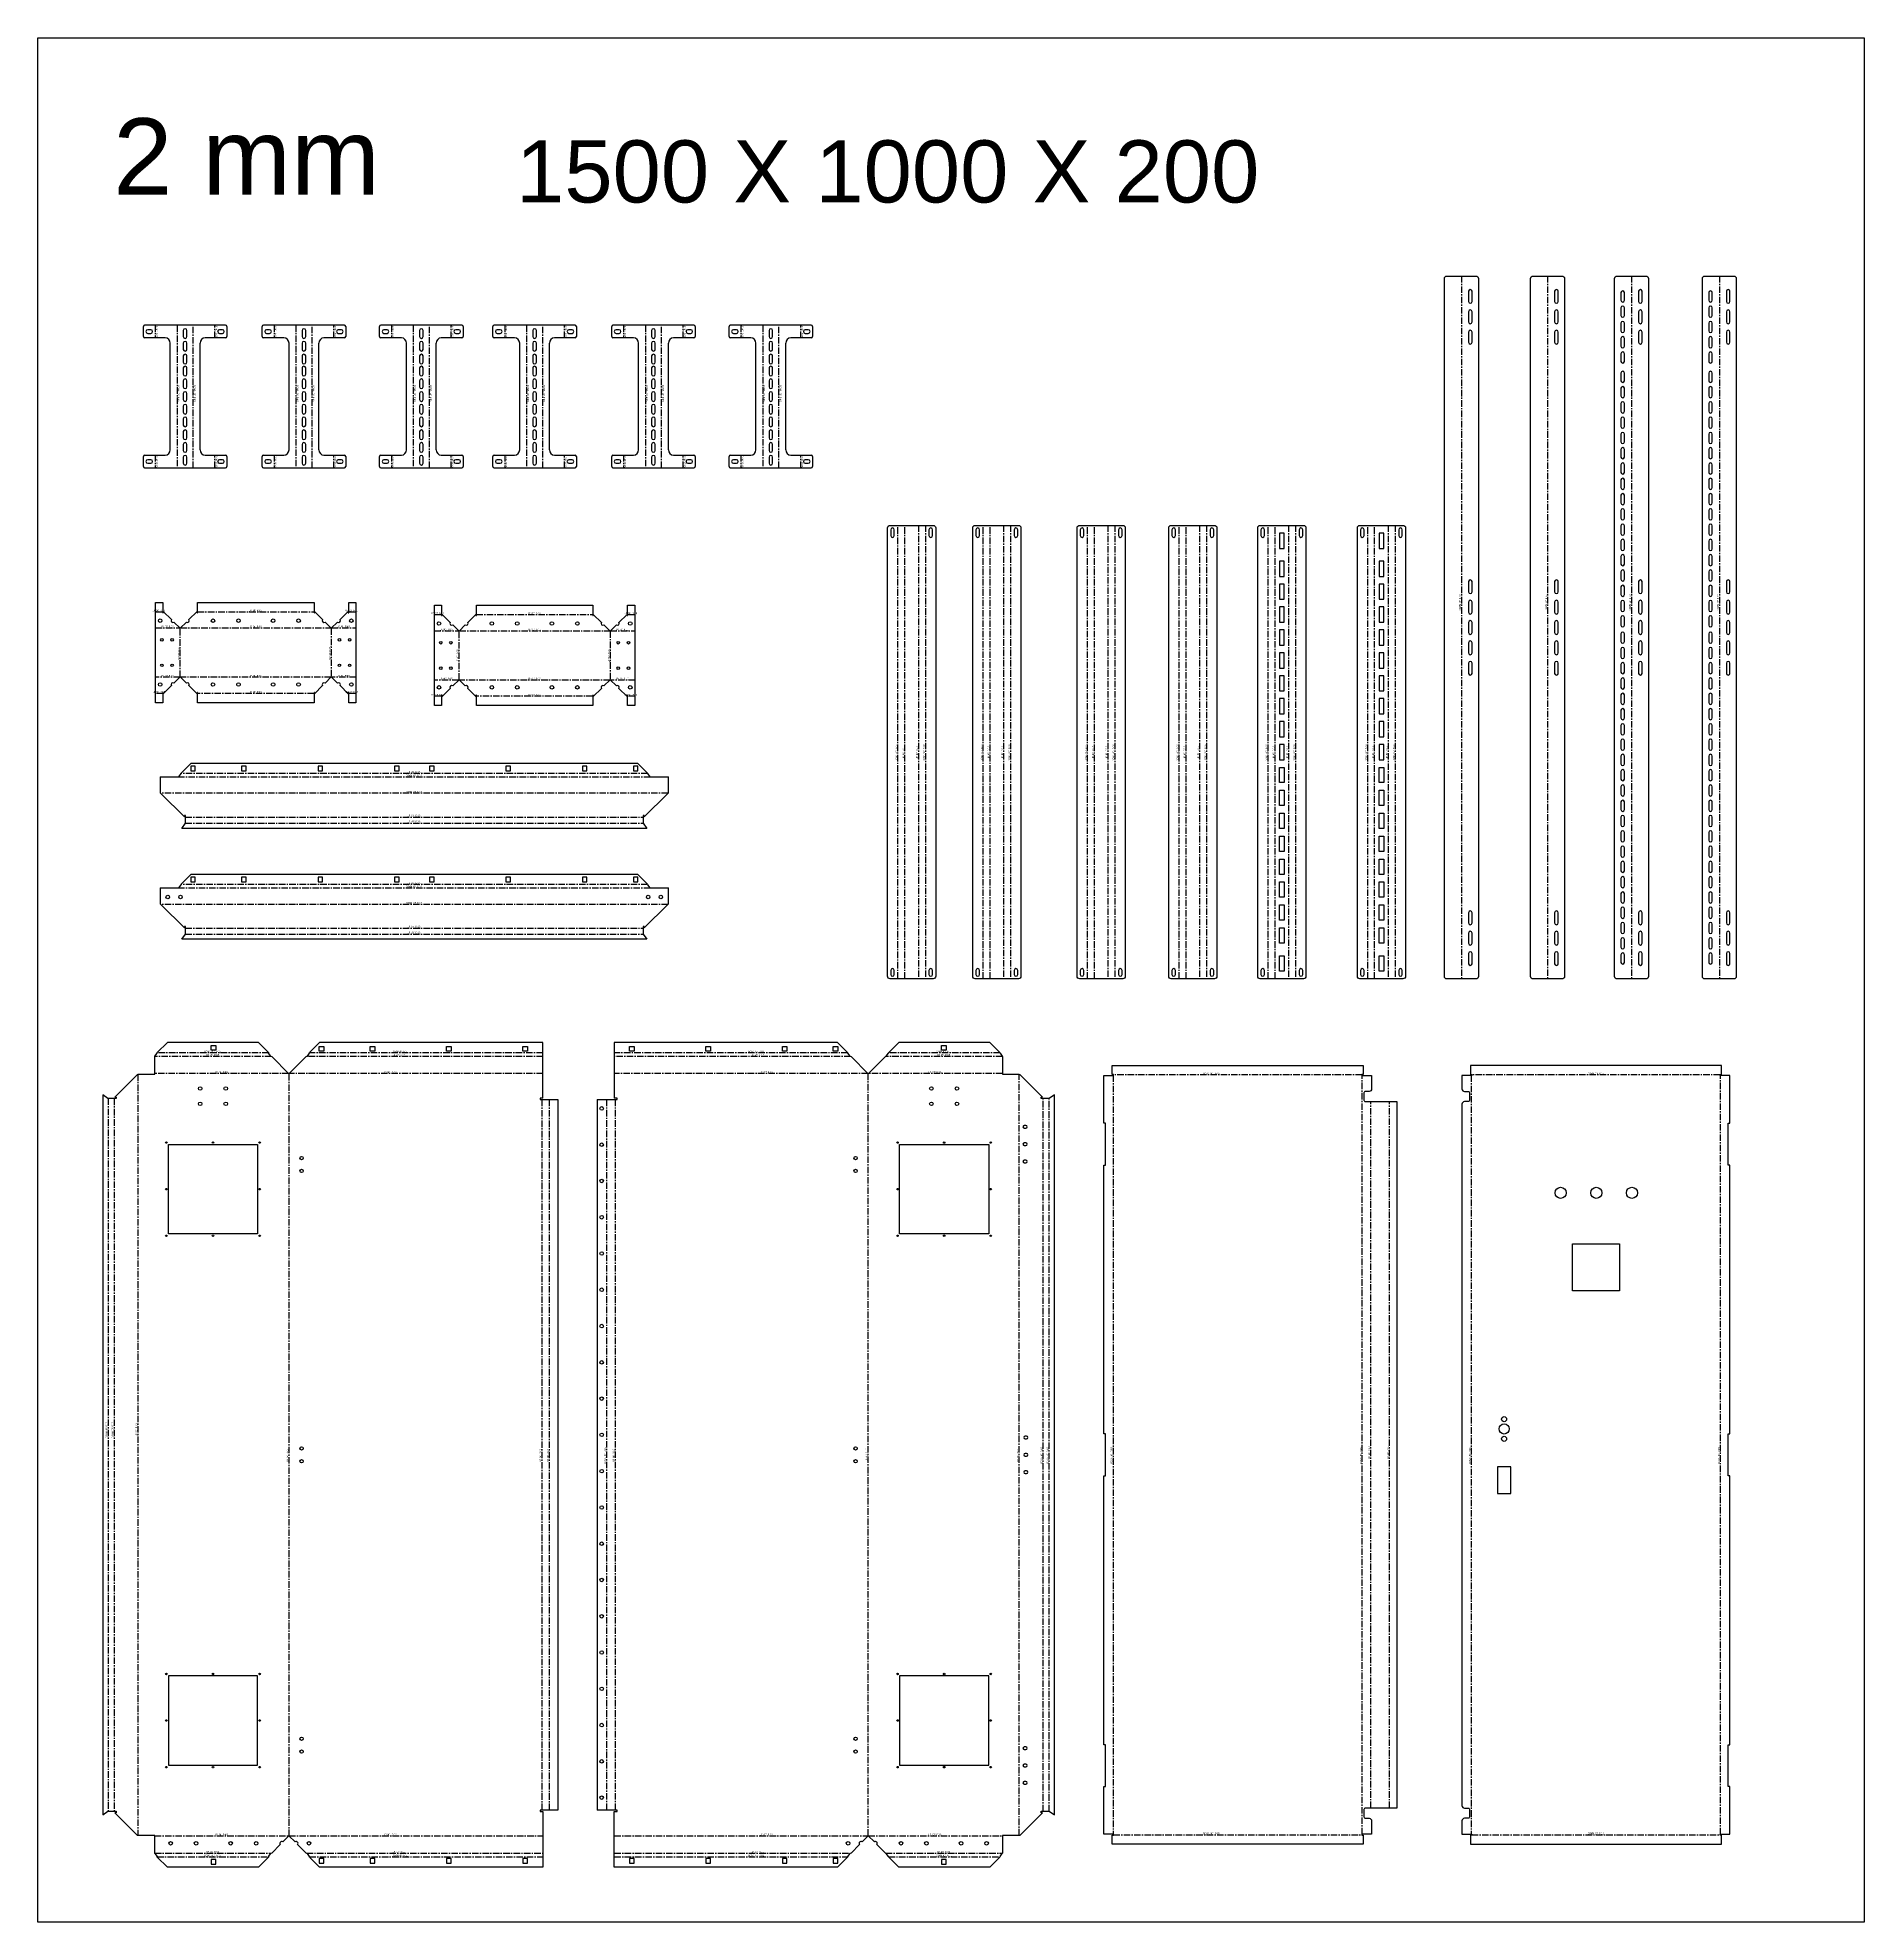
# Model space of a CAD drawing. Header units: inches. Extents: x 931 to 7871, y 712 to 4412.
# Drawn here: x 931 to 4517, y 712 to 4412 of the extents above; entities that cross this region are included whole.
import ezdxf

# ---------------------------------------------------------------- set-up
doc = ezdxf.new("R2010")
doc.units = ezdxf.units.IN
doc.header["$MEASUREMENT"] = 0
doc.linetypes.add('CENTERX2', pattern=[20.32, 12.7, -2.54, 2.54, -2.54])
for name, color, linetype in [('BENDING', 4, 'Continuous'), ('Bending Lines', 4, 'Continuous'), ('NOTE', 2, 'Continuous')]:
    doc.layers.add(name, color=color, linetype=linetype)
doc.styles.add('SLDTEXTSTYLE0', font='TXT', dxfattribs={"width": 0.660714})
doc.styles.add('SLDTEXTSTYLE1', font='TXT', dxfattribs={"width": 0.671875})
doc.styles.get("Standard").update_dxf_attribs({"font": 'arial.ttf'})

msp = doc.modelspace()

# ---------------------------------------------------------------- linework, layer by layer
at = {"color": 7, "linetype": 'Continuous', "lineweight": 25}
for p, q in [((1138.8, 3825), (1138.8, 3845)), ((1300.2, 3847.5), (1141.3, 3847.5)), ((1181.5, 3822.5), (1141.3, 3822.5)), ((1153.3, 3838.5), (1147.3, 3838.5)), ((1147.3, 3831.5), (1153.3, 3831.5)), ((1191.5, 3602.5), (1191.5, 3812.5)), ((1217.2, 3837.1), (1217.2, 3825.1)), ((1217.2, 3812.1), (1217.2, 3800.1)), ((1224.2, 3825.1), (1224.2, 3837.1)), ((1224.2, 3800.1), (1224.2, 3812.1)), ((1250, 3602.5), (1250, 3812.5)), ((1300.2, 3822.5), (1260, 3822.5)), ((1294.2, 3838.5), (1288.2, 3838.5)), ((1288.2, 3831.5), (1294.2, 3831.5)), ((1302.7, 3845), (1302.7, 3825)), ((1372.1, 3825), (1372.1, 3845)), ((1533.5, 3847.5), (1374.6, 3847.5)), ((1414.8, 3822.5), (1374.6, 3822.5)), ((1386.6, 3838.5), (1380.6, 3838.5)), ((1380.6, 3831.5), (1386.6, 3831.5)), ((1424.8, 3602.5), (1424.8, 3812.5)), ((1450.5, 3837.1), (1450.5, 3825.1)), ((1450.5, 3812.1), (1450.5, 3800.1)), ((1457.5, 3825.1), (1457.5, 3837.1)), ((1457.5, 3800.1), (1457.5, 3812.1)), ((1483.3, 3602.5), (1483.3, 3812.5)), ((1533.5, 3822.5), (1493.3, 3822.5)), ((1527.5, 3838.5), (1521.5, 3838.5)), ((1521.5, 3831.5), (1527.5, 3831.5)), ((1536, 3845), (1536, 3825)), ((1602.6, 3825), (1602.6, 3845)), ((1764, 3847.5), (1605.1, 3847.5)), ((1645.3, 3822.5), (1605.1, 3822.5)), ((1617.1, 3838.5), (1611.1, 3838.5)), ((1611.1, 3831.5), (1617.1, 3831.5)), ((1655.3, 3602.5), (1655.3, 3812.5)), ((1681, 3837.1), (1681, 3825.1)), ((1681, 3812.1), (1681, 3800.1)), ((1688, 3825.1), (1688, 3837.1)), ((1688, 3800.1), (1688, 3812.1)), ((1713.7, 3602.5), (1713.7, 3812.5)), ((1764, 3822.5), (1723.7, 3822.5)), ((1758, 3838.5), (1752, 3838.5)), ((1752, 3831.5), (1758, 3831.5)), ((1766.5, 3845), (1766.5, 3825)), ((1824.9, 3825), (1824.9, 3845)), ((1986.3, 3847.5), (1827.4, 3847.5)), ((1867.6, 3822.5), (1827.4, 3822.5)), ((1839.4, 3838.5), (1833.4, 3838.5)), ((1833.4, 3831.5), (1839.4, 3831.5)), ((1877.6, 3602.5), (1877.6, 3812.5)), ((1903.3, 3837.1), (1903.3, 3825.1)), ((1903.3, 3812.1), (1903.3, 3800.1)), ((1910.3, 3825.1), (1910.3, 3837.1)), ((1910.3, 3800.1), (1910.3, 3812.1)), ((1936.1, 3602.5), (1936.1, 3812.5)), ((1986.3, 3822.5), (1946.1, 3822.5)), ((1980.3, 3838.5), (1974.3, 3838.5)), ((1974.3, 3831.5), (1980.3, 3831.5)), ((1988.8, 3845), (1988.8, 3825)), ((2058.2, 3825), (2058.2, 3845)), ((2219.6, 3847.5), (2060.7, 3847.5)), ((2100.9, 3822.5), (2060.7, 3822.5)), ((2072.7, 3838.5), (2066.7, 3838.5)), ((2066.7, 3831.5), (2072.7, 3831.5)), ((2110.9, 3602.5), (2110.9, 3812.5)), ((2136.6, 3837.1), (2136.6, 3825.1)), ((2136.6, 3812.1), (2136.6, 3800.1)), ((2143.6, 3825.1), (2143.6, 3837.1)), ((2143.6, 3800.1), (2143.6, 3812.1)), ((2169.4, 3602.5), (2169.4, 3812.5)), ((2219.6, 3822.5), (2179.4, 3822.5)), ((2213.6, 3838.5), (2207.6, 3838.5)), ((2207.6, 3831.5), (2213.6, 3831.5)), ((2222.1, 3845), (2222.1, 3825)), ((2288.6, 3825), (2288.6, 3845)), ((2450.1, 3847.5), (2291.1, 3847.5)), ((2331.4, 3822.5), (2291.1, 3822.5)), ((2303.1, 3838.5), (2297.1, 3838.5)), ((2297.1, 3831.5), (2303.1, 3831.5)), ((2341.4, 3602.5), (2341.4, 3812.5)), ((2367.1, 3837.1), (2367.1, 3825.1)), ((2367.1, 3812.1), (2367.1, 3800.1)), ((2374.1, 3825.1), (2374.1, 3837.1)), ((2374.1, 3800.1), (2374.1, 3812.1)), ((2399.8, 3602.5), (2399.8, 3812.5)), ((2450.1, 3822.5), (2409.8, 3822.5)), ((2444.1, 3838.5), (2438.1, 3838.5)), ((2438.1, 3831.5), (2444.1, 3831.5)), ((2452.6, 3845), (2452.6, 3825)), ((1217.2, 3787.1), (1217.2, 3775.1)), ((1224.2, 3775.1), (1224.2, 3787.1)), ((1450.5, 3787.1), (1450.5, 3775.1)), ((1457.5, 3775.1), (1457.5, 3787.1)), ((1681, 3787.1), (1681, 3775.1)), ((1688, 3775.1), (1688, 3787.1)), ((1903.3, 3787.1), (1903.3, 3775.1)), ((1910.3, 3775.1), (1910.3, 3787.1)), ((2136.6, 3787.1), (2136.6, 3775.1)), ((2143.6, 3775.1), (2143.6, 3787.1)), ((2367.1, 3787.1), (2367.1, 3775.1)), ((2374.1, 3775.1), (2374.1, 3787.1)), ((1217.2, 3763.5), (1217.2, 3751.5)), ((1217.2, 3738.5), (1217.2, 3726.5)), ((1224.2, 3751.5), (1224.2, 3763.5)), ((1224.2, 3726.5), (1224.2, 3738.5)), ((1450.5, 3763.5), (1450.5, 3751.5)), ((1450.5, 3738.5), (1450.5, 3726.5)), ((1457.5, 3751.5), (1457.5, 3763.5)), ((1457.5, 3726.5), (1457.5, 3738.5)), ((1681, 3763.5), (1681, 3751.5)), ((1681, 3738.5), (1681, 3726.5)), ((1688, 3751.5), (1688, 3763.5)), ((1688, 3726.5), (1688, 3738.5)), ((1903.3, 3763.5), (1903.3, 3751.5)), ((1903.3, 3738.5), (1903.3, 3726.5)), ((1910.3, 3751.5), (1910.3, 3763.5)), ((1910.3, 3726.5), (1910.3, 3738.5)), ((2136.6, 3763.5), (2136.6, 3751.5)), ((2136.6, 3738.5), (2136.6, 3726.5)), ((2143.6, 3751.5), (2143.6, 3763.5)), ((2143.6, 3726.5), (2143.6, 3738.5)), ((2367.1, 3763.5), (2367.1, 3751.5)), ((2367.1, 3738.5), (2367.1, 3726.5)), ((2374.1, 3751.5), (2374.1, 3763.5)), ((2374.1, 3726.5), (2374.1, 3738.5)), ((1217.2, 3713.5), (1217.2, 3701.5)), ((1224.2, 3701.5), (1224.2, 3713.5)), ((1450.5, 3713.5), (1450.5, 3701.5)), ((1457.5, 3701.5), (1457.5, 3713.5)), ((1681, 3713.5), (1681, 3701.5)), ((1688, 3701.5), (1688, 3713.5)), ((1903.3, 3713.5), (1903.3, 3701.5)), ((1910.3, 3701.5), (1910.3, 3713.5)), ((2136.6, 3713.5), (2136.6, 3701.5)), ((2143.6, 3701.5), (2143.6, 3713.5)), ((2367.1, 3713.5), (2367.1, 3701.5)), ((2374.1, 3701.5), (2374.1, 3713.5)), ((1217.2, 3688.5), (1217.2, 3676.5)), ((1217.2, 3663.5), (1217.2, 3651.5)), ((1224.2, 3676.5), (1224.2, 3688.5)), ((1224.2, 3651.5), (1224.2, 3663.5)), ((1450.5, 3688.5), (1450.5, 3676.5)), ((1450.5, 3663.5), (1450.5, 3651.5)), ((1457.5, 3676.5), (1457.5, 3688.5)), ((1457.5, 3651.5), (1457.5, 3663.5)), ((1681, 3688.5), (1681, 3676.5)), ((1681, 3663.5), (1681, 3651.5)), ((1688, 3676.5), (1688, 3688.5)), ((1688, 3651.5), (1688, 3663.5)), ((1903.3, 3688.5), (1903.3, 3676.5)), ((1903.3, 3663.5), (1903.3, 3651.5)), ((1910.3, 3676.5), (1910.3, 3688.5)), ((1910.3, 3651.5), (1910.3, 3663.5)), ((2136.6, 3688.5), (2136.6, 3676.5)), ((2136.6, 3663.5), (2136.6, 3651.5)), ((2143.6, 3676.5), (2143.6, 3688.5)), ((2143.6, 3651.5), (2143.6, 3663.5)), ((2367.1, 3688.5), (2367.1, 3676.5)), ((2367.1, 3663.5), (2367.1, 3651.5)), ((2374.1, 3676.5), (2374.1, 3688.5)), ((2374.1, 3651.5), (2374.1, 3663.5)), ((1217.2, 3638.5), (1217.2, 3626.5)), ((1224.2, 3626.5), (1224.2, 3638.5)), ((1450.5, 3638.5), (1450.5, 3626.5)), ((1457.5, 3626.5), (1457.5, 3638.5)), ((1681, 3638.5), (1681, 3626.5)), ((1688, 3626.5), (1688, 3638.5)), ((1903.3, 3638.5), (1903.3, 3626.5)), ((1910.3, 3626.5), (1910.3, 3638.5)), ((2136.6, 3638.5), (2136.6, 3626.5)), ((2143.6, 3626.5), (2143.6, 3638.5)), ((2367.1, 3638.5), (2367.1, 3626.5)), ((2374.1, 3626.5), (2374.1, 3638.5)), ((1138.8, 3570), (1138.8, 3590)), ((1141.3, 3592.5), (1181.5, 3592.5)), ((1217.2, 3613.5), (1217.2, 3601.5)), ((1224.2, 3601.5), (1224.2, 3613.5)), ((1260, 3592.5), (1300.2, 3592.5)), ((1302.7, 3590), (1302.7, 3570)), ((1372.1, 3570), (1372.1, 3590)), ((1374.6, 3592.5), (1414.8, 3592.5)), ((1450.5, 3613.5), (1450.5, 3601.5)), ((1457.5, 3601.5), (1457.5, 3613.5)), ((1493.3, 3592.5), (1533.5, 3592.5)), ((1536, 3590), (1536, 3570)), ((1602.6, 3570), (1602.6, 3590)), ((1605.1, 3592.5), (1645.3, 3592.5)), ((1681, 3613.5), (1681, 3601.5)), ((1688, 3601.5), (1688, 3613.5)), ((1723.7, 3592.5), (1764, 3592.5)), ((1766.5, 3590), (1766.5, 3570)), ((1824.9, 3570), (1824.9, 3590)), ((1827.4, 3592.5), (1867.6, 3592.5)), ((1903.3, 3613.5), (1903.3, 3601.5)), ((1910.3, 3601.5), (1910.3, 3613.5)), ((1946.1, 3592.5), (1986.3, 3592.5)), ((1988.8, 3590), (1988.8, 3570)), ((2058.2, 3570), (2058.2, 3590)), ((2060.7, 3592.5), (2100.9, 3592.5)), ((2136.6, 3613.5), (2136.6, 3601.5)), ((2143.6, 3601.5), (2143.6, 3613.5)), ((2179.4, 3592.5), (2219.6, 3592.5)), ((2222.1, 3590), (2222.1, 3570)), ((2288.6, 3570), (2288.6, 3590)), ((2291.1, 3592.5), (2331.4, 3592.5)), ((2367.1, 3613.5), (2367.1, 3601.5)), ((2374.1, 3601.5), (2374.1, 3613.5)), ((2409.8, 3592.5), (2450.1, 3592.5)), ((2452.6, 3590), (2452.6, 3570)), ((1141.3, 3567.5), (1300.2, 3567.5)), ((1153.3, 3583.5), (1147.3, 3583.5)), ((1147.3, 3576.5), (1153.3, 3576.5)), ((1217.2, 3588.5), (1217.2, 3576.5)), ((1224.2, 3576.5), (1224.2, 3588.5)), ((1294.2, 3583.5), (1288.2, 3583.5)), ((1288.2, 3576.5), (1294.2, 3576.5)), ((1374.6, 3567.5), (1533.5, 3567.5)), ((1386.6, 3583.5), (1380.6, 3583.5)), ((1380.6, 3576.5), (1386.6, 3576.5)), ((1450.5, 3588.5), (1450.5, 3576.5)), ((1457.5, 3576.5), (1457.5, 3588.5)), ((1527.5, 3583.5), (1521.5, 3583.5)), ((1521.5, 3576.5), (1527.5, 3576.5)), ((1605.1, 3567.5), (1764, 3567.5)), ((1617.1, 3583.5), (1611.1, 3583.5)), ((1611.1, 3576.5), (1617.1, 3576.5)), ((1681, 3588.5), (1681, 3576.5)), ((1688, 3576.5), (1688, 3588.5)), ((1758, 3583.5), (1752, 3583.5)), ((1752, 3576.5), (1758, 3576.5)), ((1827.4, 3567.5), (1986.3, 3567.5)), ((1839.4, 3583.5), (1833.4, 3583.5)), ((1833.4, 3576.5), (1839.4, 3576.5)), ((1903.3, 3588.5), (1903.3, 3576.5)), ((1910.3, 3576.5), (1910.3, 3588.5)), ((1980.3, 3583.5), (1974.3, 3583.5)), ((1974.3, 3576.5), (1980.3, 3576.5)), ((2060.7, 3567.5), (2219.6, 3567.5)), ((2072.7, 3583.5), (2066.7, 3583.5)), ((2066.7, 3576.5), (2072.7, 3576.5)), ((2136.6, 3588.5), (2136.6, 3576.5)), ((2143.6, 3576.5), (2143.6, 3588.5)), ((2213.6, 3583.5), (2207.6, 3583.5)), ((2207.6, 3576.5), (2213.6, 3576.5)), ((2291.1, 3567.5), (2450.1, 3567.5)), ((2303.1, 3583.5), (2297.1, 3583.5)), ((2297.1, 3576.5), (2303.1, 3576.5)), ((2367.1, 3588.5), (2367.1, 3576.5)), ((2374.1, 3576.5), (2374.1, 3588.5)), ((2444.1, 3583.5), (2438.1, 3583.5)), ((2438.1, 3576.5), (2444.1, 3576.5)), ((1162.7, 3106.2), (1162.7, 3303.2)), ((1162.7, 3303.2), (1177, 3303.2)), ((1177, 3303.2), (1177, 3282.9)), ((1245.2, 3282.9), (1245.2, 3303.2)), ((1245.2, 3303.2), (1473.8, 3303.2)), ((1473.8, 3303.2), (1473.8, 3282.9)), ((1541.9, 3282.9), (1541.9, 3303.2)), ((1541.9, 3303.2), (1556.2, 3303.2)), ((1556.2, 3303.2), (1556.2, 3106.2)), ((1710.1, 3100.7), (1710.1, 3297.6)), ((1710.1, 3297.6), (1724.4, 3297.6)), ((1724.4, 3297.6), (1724.4, 3277.3)), ((1792.5, 3277.3), (1792.5, 3297.6)), ((1792.5, 3297.6), (2021.1, 3297.6)), ((2021.1, 3297.6), (2021.1, 3277.3)), ((2089.3, 3277.3), (2089.3, 3297.6)), ((2089.3, 3297.6), (2103.6, 3297.6)), ((2103.6, 3297.6), (2103.6, 3100.7)), ((1177, 3282.9), (1178, 3282.9)), ((1178, 3282.9), (1178, 3285.4)), ((1193.9, 3269.5), (1178, 3285.4)), ((1211.1, 3252.4), (1198.8, 3264.6)), ((1223.4, 3264.6), (1211.1, 3252.4)), ((1244.2, 3285.4), (1228.3, 3269.5)), ((1244.2, 3285.4), (1244.2, 3282.9)), ((1244.2, 3282.9), (1245.2, 3282.9)), ((1473.8, 3282.9), (1474.8, 3282.9)), ((1474.8, 3282.9), (1474.8, 3285.4)), ((1490.7, 3269.5), (1474.8, 3285.4)), ((1507.8, 3252.4), (1495.6, 3264.6)), ((1520.1, 3264.6), (1507.8, 3252.4)), ((1540.9, 3285.4), (1525, 3269.5)), ((1540.9, 3285.4), (1540.9, 3282.9)), ((1540.9, 3282.9), (1541.9, 3282.9)), ((1724.4, 3277.3), (1725.4, 3277.3)), ((1725.4, 3277.3), (1725.4, 3279.8)), ((1741.3, 3263.9), (1725.4, 3279.8)), ((1758.5, 3246.8), (1746.2, 3259)), ((1770.7, 3259), (1758.5, 3246.8)), ((1791.5, 3279.8), (1775.6, 3263.9)), ((1791.5, 3279.8), (1791.5, 3277.3)), ((1791.5, 3277.3), (1792.5, 3277.3)), ((2021.1, 3277.3), (2022.1, 3277.3)), ((2022.1, 3277.3), (2022.1, 3279.8)), ((2038, 3263.9), (2022.1, 3279.8)), ((2055.2, 3246.8), (2042.9, 3259)), ((2067.5, 3259), (2055.2, 3246.8)), ((2088.3, 3279.8), (2072.4, 3263.9)), ((2088.3, 3279.8), (2088.3, 3277.3)), ((2088.3, 3277.3), (2089.3, 3277.3)), ((1198.8, 3144.8), (1211.1, 3157)), ((1211.1, 3157), (1223.4, 3144.8)), ((1495.6, 3144.8), (1507.8, 3157)), ((1507.8, 3157), (1520.1, 3144.8)), ((1746.2, 3139.2), (1758.5, 3151.5)), ((1758.5, 3151.5), (1770.7, 3139.2)), ((2042.9, 3139.2), (2055.2, 3151.5)), ((2055.2, 3151.5), (2067.5, 3139.2)), ((1178, 3126.5), (1177, 3126.5)), ((1177, 3126.5), (1177, 3106.2)), ((1178, 3124), (1193.9, 3139.9)), ((1178, 3124), (1178, 3126.5)), ((1228.3, 3139.9), (1244.2, 3124)), ((1245.2, 3126.5), (1244.2, 3126.5)), ((1244.2, 3126.5), (1244.2, 3124)), ((1245.2, 3106.2), (1245.2, 3126.5)), ((1474.8, 3126.5), (1473.8, 3126.5)), ((1473.8, 3126.5), (1473.8, 3106.2)), ((1474.8, 3124), (1490.7, 3139.9)), ((1474.8, 3124), (1474.8, 3126.5)), ((1525, 3139.9), (1540.9, 3124)), ((1541.9, 3126.5), (1540.9, 3126.5)), ((1540.9, 3126.5), (1540.9, 3124)), ((1541.9, 3106.2), (1541.9, 3126.5)), ((1725.4, 3120.9), (1724.4, 3120.9)), ((1724.4, 3120.9), (1724.4, 3100.7)), ((1725.4, 3118.4), (1741.3, 3134.3)), ((1725.4, 3118.4), (1725.4, 3120.9)), ((1775.6, 3134.3), (1791.5, 3118.4)), ((1792.5, 3120.9), (1791.5, 3120.9)), ((1791.5, 3120.9), (1791.5, 3118.4)), ((1792.5, 3100.7), (1792.5, 3120.9)), ((2022.1, 3120.9), (2021.1, 3120.9)), ((2021.1, 3120.9), (2021.1, 3100.7)), ((2022.1, 3118.4), (2038, 3134.3)), ((2022.1, 3118.4), (2022.1, 3120.9)), ((2072.4, 3134.3), (2088.3, 3118.4)), ((2089.3, 3120.9), (2088.3, 3120.9)), ((2088.3, 3120.9), (2088.3, 3118.4)), ((2089.3, 3100.7), (2089.3, 3120.9)), ((1177, 3106.2), (1162.7, 3106.2)), ((1473.8, 3106.2), (1245.2, 3106.2)), ((1556.2, 3106.2), (1541.9, 3106.2)), ((1724.4, 3100.7), (1710.1, 3100.7)), ((2021.1, 3100.7), (1792.5, 3100.7)), ((2103.6, 3100.7), (2089.3, 3100.7)), ((1171.5, 2961), (1206, 2961)), ((1171.5, 2961), (1171.5, 2929.3)), ((1206, 2961), (1206, 2960)), ((1207.5, 2960), (1206, 2960)), ((1207.5, 2960), (1207.6, 2960.8)), ((1212.1, 2967.1), (1207.6, 2960.8)), ((1212.6, 2967.1), (1212.1, 2967.1)), ((1212.6, 2967.1), (1212.8, 2967.9)), ((1212.8, 2967.9), (1232.6, 2987.7)), ((1232.6, 2987.7), (2108.9, 2987.7)), ((2108.9, 2987.7), (2128.7, 2967.9)), ((2128.7, 2967.9), (2128.9, 2967.1)), ((2129.4, 2967.1), (2128.9, 2967.1)), ((2133.8, 2960.8), (2129.4, 2967.1)), ((2133.8, 2960.8), (2134, 2960)), ((2135.5, 2960), (2134, 2960)), ((2135.5, 2961), (2135.5, 2960)), ((2135.5, 2961), (2170, 2961)), ((2170, 2929.3), (2170, 2961)), ((1174, 2927.6), (1171.5, 2929.3)), ((1174, 2927.6), (1219.5, 2882.1)), ((2122, 2882.1), (2167.5, 2927.6)), ((2170, 2929.3), (2167.5, 2927.6)), ((1214.3, 2859.7), (1221.3, 2869.7)), ((2127.2, 2859.7), (1214.3, 2859.7)), ((1221.5, 2884.6), (1219.5, 2884.6)), ((1219.5, 2884.6), (1219.5, 2882.1)), ((1221.3, 2869.7), (1221.5, 2870.5)), ((1221.5, 2870.5), (1221.5, 2884.6)), ((2122, 2884.6), (2120, 2884.6)), ((2120, 2884.6), (2120, 2870.5)), ((2120, 2870.5), (2120.1, 2869.7)), ((2120.1, 2869.7), (2127.2, 2859.7)), ((2122, 2882.1), (2122, 2884.6)), ((1171.5, 2743), (1206, 2743)), ((1171.5, 2743), (1171.5, 2711.3)), ((1206, 2743), (1206, 2742)), ((1207.5, 2742), (1206, 2742)), ((1207.5, 2742), (1207.6, 2742.8)), ((1212.1, 2749.1), (1207.6, 2742.8)), ((1212.6, 2749.1), (1212.1, 2749.1)), ((1212.6, 2749.1), (1212.8, 2750)), ((1212.8, 2750), (1232.6, 2769.8)), ((1232.6, 2769.8), (2108.9, 2769.8)), ((2108.9, 2769.8), (2128.7, 2750)), ((2128.7, 2750), (2128.9, 2749.1)), ((2129.4, 2749.1), (2128.9, 2749.1)), ((2133.8, 2742.8), (2129.4, 2749.1)), ((2133.8, 2742.8), (2134, 2742)), ((2135.5, 2742), (2134, 2742)), ((2135.5, 2743), (2135.5, 2742)), ((2135.5, 2743), (2170, 2743)), ((2170, 2711.3), (2170, 2743)), ((1174, 2709.7), (1171.5, 2711.3)), ((1174, 2709.7), (1219.5, 2664.2)), ((2122, 2664.2), (2167.5, 2709.7)), ((2170, 2711.3), (2167.5, 2709.7)), ((1221.5, 2666.7), (1219.5, 2666.7)), ((1219.5, 2666.7), (1219.5, 2664.2)), ((1221.5, 2652.5), (1221.5, 2666.7)), ((2122, 2666.7), (2120, 2666.7)), ((2120, 2666.7), (2120, 2652.5)), ((2122, 2664.2), (2122, 2666.7)), ((1214.3, 2641.8), (1221.3, 2651.7)), ((2127.2, 2641.8), (1214.3, 2641.8)), ((1221.3, 2651.7), (1221.5, 2652.5)), ((2120, 2652.5), (2120.1, 2651.7)), ((2120.1, 2651.7), (2127.2, 2641.8)), ((1161.3, 2411.5), (1161.4, 2412.3)), ((1161.3, 2377.2), (1161.3, 2411.5)), ((1161.4, 2412.3), (1165.9, 2418.6)), ((1165.9, 2418.6), (1166.1, 2419.5)), ((1185.9, 2439.3), (1166.1, 2419.5)), ((1364.6, 2439.3), (1185.9, 2439.3)), ((1364.6, 2439.3), (1384.4, 2419.5)), ((1384.4, 2419.5), (1384.7, 2418.6)), ((1389.2, 2412.3), (1384.7, 2418.6)), ((1389.2, 2412.3), (1390.9, 2411.5)), ((1424.6, 2377.8), (1390.9, 2411.5)), ((1458.4, 2411.5), (1424.6, 2377.8)), ((1458.4, 2411.5), (1460.1, 2412.3)), ((1464.6, 2418.6), (1460.1, 2412.3)), ((1464.6, 2418.6), (1464.9, 2419.5)), ((1464.9, 2419.5), (1484.7, 2439.3)), ((1923, 2439.3), (1484.7, 2439.3)), ((1923, 2330.2), (1923, 2439.3)), ((2063.3, 2439.3), (2063.3, 2330.2)), ((2501.6, 2439.3), (2063.3, 2439.3)), ((2501.6, 2439.3), (2521.4, 2419.5)), ((2521.4, 2419.5), (2521.8, 2418.6)), ((2526.2, 2412.3), (2521.8, 2418.6)), ((2526.2, 2412.3), (2528, 2411.5)), ((2561.7, 2377.8), (2528, 2411.5)), ((2595.4, 2411.5), (2561.7, 2377.8)), ((2595.4, 2411.5), (2597.2, 2412.3)), ((2597.2, 2412.3), (2601.6, 2418.6)), ((2601.6, 2418.6), (2602, 2419.5)), ((2602, 2419.5), (2621.8, 2439.3)), ((2800.5, 2439.3), (2621.8, 2439.3)), ((2820.3, 2419.5), (2800.5, 2439.3)), ((2820.3, 2419.5), (2820.5, 2418.6)), ((2820.5, 2418.6), (2824.9, 2412.3)), ((2824.9, 2412.3), (2825.1, 2411.5)), ((2825.1, 2411.5), (2825.1, 2377.2)), ((1082.6, 2332.2), (1127.1, 2376.7)), ((1127.1, 2376.7), (1128.8, 2377.2)), ((1128.8, 2377.2), (1161.3, 2377.2)), ((2825.1, 2377.2), (2857.6, 2377.2)), ((2857.6, 2377.2), (2859.3, 2376.7)), ((2859.3, 2376.7), (2903.8, 2332.2)), ((1059, 2336.4), (1059, 923.1)), ((1069, 2329.4), (1059, 2336.4)), ((1082.6, 2332.2), (1085.1, 2332.2)), ((1085.1, 2332.2), (1085.1, 2329.2)), ((2901.3, 2332.2), (2903.8, 2332.2)), ((2901.3, 2329.2), (2901.3, 2332.2)), ((2927.3, 2336.4), (2917.3, 2329.4)), ((2927.3, 923.1), (2927.3, 2336.4)), ((1069, 2329.4), (1069.9, 2329.2)), ((1085.1, 2329.2), (1069.9, 2329.2)), ((1923, 2330.2), (1917.5, 2330.2)), ((1917.5, 2330.2), (1917.5, 2327.2)), ((1917.5, 2327.2), (1952.5, 2327.2)), ((1952.5, 2327.2), (1952.5, 932.2)), ((2029.9, 2327.2), (2029.9, 932.2)), ((2029.9, 2327.2), (2068.8, 2327.2)), ((2068.8, 2330.2), (2063.3, 2330.2)), ((2068.8, 2327.2), (2068.8, 2330.2)), ((2916.5, 2329.2), (2901.3, 2329.2)), ((2916.5, 2329.2), (2917.3, 2329.4)), ((4249.8, 2198.7), (4249.8, 2280.7)), ((4249.8, 2280.7), (4253.3, 2280.7)), ((4253.3, 2198.7), (4249.8, 2198.7)), ((4249.8, 1588.7), (4249.8, 1670.7)), ((4249.8, 1670.7), (4253.3, 1670.7)), ((4253.3, 1588.7), (4249.8, 1588.7)), ((4249.8, 978.7), (4249.8, 1060.7)), ((4249.8, 1060.7), (4253.3, 1060.7)), ((4253.3, 978.7), (4249.8, 978.7)), ((1059, 923.1), (1069, 930.1)), ((1069.9, 930.2), (1069, 930.1)), ((1069.9, 930.2), (1085.1, 930.2)), ((1127.1, 882.7), (1082.6, 927.2)), ((1085.1, 927.2), (1082.6, 927.2)), ((1085.1, 930.2), (1085.1, 927.2)), ((1952.5, 932.2), (1917.5, 932.2)), ((1917.5, 932.2), (1917.5, 929.2)), ((1917.5, 929.2), (1923, 929.2)), ((1923, 929.2), (1923, 820.2)), ((2068.8, 932.2), (2029.9, 932.2)), ((2063.3, 820.2), (2063.3, 929.2)), ((2063.3, 929.2), (2068.8, 929.2)), ((2068.8, 929.2), (2068.8, 932.2)), ((2903.8, 927.2), (2859.3, 882.7)), ((2901.3, 930.2), (2916.5, 930.2)), ((2901.3, 927.2), (2901.3, 930.2)), ((2903.8, 927.2), (2901.3, 927.2)), ((2917.3, 930.1), (2916.5, 930.2)), ((2917.3, 930.1), (2927.3, 923.1)), ((1128.8, 882.2), (1127.1, 882.7)), ((1161.3, 882.2), (1128.8, 882.2)), ((1161.3, 848), (1161.3, 882.2)), ((1390.9, 848), (1407.6, 864.7)), ((1412.6, 869.7), (1424.6, 881.7)), ((1424.6, 881.7), (1436.7, 869.7)), ((1441.7, 864.7), (1458.4, 848)), ((2528, 848), (2544.7, 864.7)), ((2549.6, 869.7), (2561.7, 881.7)), ((2561.7, 881.7), (2573.8, 869.7)), ((2578.7, 864.7), (2595.4, 848)), ((2857.6, 882.2), (2825.1, 882.2)), ((2825.1, 882.2), (2825.1, 848)), ((2859.3, 882.7), (2857.6, 882.2)), ((1161.4, 847.2), (1161.3, 848)), ((1161.4, 847.2), (1165.9, 840.9)), ((1166.1, 840), (1165.9, 840.9)), ((1185.9, 820.2), (1166.1, 840)), ((1364.6, 820.2), (1185.9, 820.2)), ((1384.4, 840), (1364.6, 820.2)), ((1384.7, 840.9), (1384.4, 840)), ((1384.7, 840.9), (1389.2, 847.2)), ((1390.9, 848), (1389.2, 847.2)), ((1460.1, 847.2), (1458.4, 848)), ((1460.1, 847.2), (1464.6, 840.9)), ((1464.9, 840), (1464.6, 840.9)), ((1484.7, 820.2), (1464.9, 840)), ((1923, 820.2), (1484.7, 820.2)), ((2501.6, 820.2), (2063.3, 820.2)), ((2521.4, 840), (2501.6, 820.2)), ((2521.8, 840.9), (2521.4, 840)), ((2521.8, 840.9), (2526.2, 847.2)), ((2528, 848), (2526.2, 847.2)), ((2597.2, 847.2), (2595.4, 848)), ((2601.6, 840.9), (2597.2, 847.2)), ((2602, 840), (2601.6, 840.9)), ((2621.8, 820.2), (2602, 840)), ((2800.5, 820.2), (2621.8, 820.2)), ((2820.3, 840), (2800.5, 820.2)), ((2820.5, 840.9), (2820.3, 840)), ((2820.5, 840.9), (2824.9, 847.2)), ((2825.1, 848), (2824.9, 847.2))]:
    msp.add_line(p, q, dxfattribs=at)
for points in [[(3692.9, 2569), (3692.9, 3939, -0.414214), (3697.9, 3944), (3754.7, 3944, -0.414214), (3759.7, 3939), (3759.7, 2569, -0.414214), (3754.7, 2564), (3697.9, 2564, -0.414214)], [(3862.1, 2569), (3862.1, 3939, -0.414214), (3867.1, 3944), (3923.8, 3944, -0.414214), (3928.8, 3939), (3928.8, 2569, -0.414214), (3923.8, 2564), (3867.1, 2564, -0.414214)], [(4026.9, 2569), (4026.9, 3939, -0.414214), (4031.9, 3944), (4088.6, 3944, -0.414214), (4093.6, 3939), (4093.6, 2569, -0.414214), (4088.6, 2564), (4031.9, 2564, -0.414214)], [(4199.3, 2569), (4199.3, 3939, -0.414214), (4204.3, 3944), (4261, 3944, -0.414214), (4266, 3939), (4266, 2569, -0.414214), (4261, 2564), (4204.3, 2564, -0.414214)], [(3747.2, 3914, 1), (3740.2, 3914), (3740.2, 3894, 1), (3747.2, 3894)], [(3916.3, 3914, 1), (3909.3, 3914), (3909.3, 3894, 1), (3916.3, 3894)], [(4046.4, 3911.5, 1), (4039.4, 3911.5), (4039.4, 3896.5, 1), (4046.4, 3896.5)], [(4081.1, 3914, 1), (4074.1, 3914), (4074.1, 3894, 1), (4081.1, 3894)], [(4218.8, 3911.5, 1), (4211.8, 3911.5), (4211.8, 3896.5, 1), (4218.8, 3896.5)], [(4253.5, 3914, 1), (4246.5, 3914), (4246.5, 3894, 1), (4253.5, 3894)], [(3747.2, 3874, 1), (3740.2, 3874), (3740.2, 3854, 1), (3747.2, 3854)], [(3916.3, 3874, 1), (3909.3, 3874), (3909.3, 3854, 1), (3916.3, 3854)], [(4046.4, 3881.5, 1), (4039.4, 3881.5), (4039.4, 3866.5, 1), (4046.4, 3866.5)], [(4046.4, 3851.5, 1), (4039.4, 3851.5), (4039.4, 3836.5, 1), (4046.4, 3836.5)], [(4081.1, 3874, 1), (4074.1, 3874), (4074.1, 3854, 1), (4081.1, 3854)], [(4218.8, 3881.5, 1), (4211.8, 3881.5), (4211.8, 3866.5, 1), (4218.8, 3866.5)], [(4218.8, 3851.5, 1), (4211.8, 3851.5), (4211.8, 3836.5, 1), (4218.8, 3836.5)], [(4253.5, 3874, 1), (4246.5, 3874), (4246.5, 3854, 1), (4253.5, 3854)], [(3747.2, 3834, 1), (3740.2, 3834), (3740.2, 3814, 1), (3747.2, 3814)], [(3916.3, 3834, 1), (3909.3, 3834), (3909.3, 3814, 1), (3916.3, 3814)], [(4046.4, 3821.5, 1), (4039.4, 3821.5), (4039.4, 3806.5, 1), (4046.4, 3806.5)], [(4081.1, 3834, 1), (4074.1, 3834), (4074.1, 3814, 1), (4081.1, 3814)], [(4218.8, 3821.5, 1), (4211.8, 3821.5), (4211.8, 3806.5, 1), (4218.8, 3806.5)], [(4253.5, 3834, 1), (4246.5, 3834), (4246.5, 3814, 1), (4253.5, 3814)], [(4046.4, 3791.5, 1), (4039.4, 3791.5), (4039.4, 3776.5, 1), (4046.4, 3776.5)], [(4218.8, 3791.5, 1), (4211.8, 3791.5), (4211.8, 3776.5, 1), (4218.8, 3776.5)], [(4046.4, 3753.6, 1), (4039.4, 3753.6), (4039.4, 3738.6, 1), (4046.4, 3738.6)], [(4218.8, 3753.6, 1), (4211.8, 3753.6), (4211.8, 3738.6, 1), (4218.8, 3738.6)], [(4046.4, 3723.6, 1), (4039.4, 3723.6), (4039.4, 3708.6, 1), (4046.4, 3708.6)], [(4218.8, 3723.6, 1), (4211.8, 3723.6), (4211.8, 3708.6, 1), (4218.8, 3708.6)], [(4046.4, 3693.6, 1), (4039.4, 3693.6), (4039.4, 3678.6, 1), (4046.4, 3678.6)], [(4046.4, 3663.6, 1), (4039.4, 3663.6), (4039.4, 3648.6, 1), (4046.4, 3648.6)], [(4218.8, 3693.6, 1), (4211.8, 3693.6), (4211.8, 3678.6, 1), (4218.8, 3678.6)], [(4218.8, 3663.6, 1), (4211.8, 3663.6), (4211.8, 3648.6, 1), (4218.8, 3648.6)], [(4046.4, 3633.6, 1), (4039.4, 3633.6), (4039.4, 3618.6, 1), (4046.4, 3618.6)], [(4218.8, 3633.6, 1), (4211.8, 3633.6), (4211.8, 3618.6, 1), (4218.8, 3618.6)], [(4046.4, 3603.6, 1), (4039.4, 3603.6), (4039.4, 3588.6, 1), (4046.4, 3588.6)], [(4218.8, 3603.6, 1), (4211.8, 3603.6), (4211.8, 3588.6, 1), (4218.8, 3588.6)], [(4046.4, 3573.6, 1), (4039.4, 3573.6), (4039.4, 3558.6, 1), (4046.4, 3558.6)], [(4218.8, 3573.6, 1), (4211.8, 3573.6), (4211.8, 3558.6, 1), (4218.8, 3558.6)], [(4046.4, 3543.6, 1), (4039.4, 3543.6), (4039.4, 3528.6, 1), (4046.4, 3528.6)], [(4046.4, 3513.6, 1), (4039.4, 3513.6), (4039.4, 3498.6, 1), (4046.4, 3498.6)], [(4218.8, 3543.6, 1), (4211.8, 3543.6), (4211.8, 3528.6, 1), (4218.8, 3528.6)], [(4218.8, 3513.6, 1), (4211.8, 3513.6), (4211.8, 3498.6, 1), (4218.8, 3498.6)], [(4046.4, 3483.6, 1), (4039.4, 3483.6), (4039.4, 3468.6, 1), (4046.4, 3468.6)], [(4218.8, 3483.6, 1), (4211.8, 3483.6), (4211.8, 3468.6, 1), (4218.8, 3468.6)], [(2604.7, 3454.4), (2689.3, 3454.4, -0.414214), (2694.3, 3449.4), (2694.3, 2569.4, -0.414214), (2689.3, 2564.4), (2604.7, 2564.4, -0.414214), (2599.7, 2569.4), (2599.7, 3449.4, -0.414214)], [(2606, 3434.4, 1), (2613, 3434.4), (2613, 3445.9, 1), (2606, 3445.9)], [(2681.1, 3434.4, 1), (2688.1, 3434.4), (2688.1, 3445.9, 1), (2681.1, 3445.9)], [(2772, 3454.4), (2856.6, 3454.4, -0.414214), (2861.6, 3449.4), (2861.6, 2569.4, -0.414214), (2856.6, 2564.4), (2772, 2564.4, -0.414214), (2767, 2569.4), (2767, 3449.4, -0.414214)], [(2773.3, 3434.4, 1), (2780.3, 3434.4), (2780.3, 3445.9, 1), (2773.3, 3445.9)], [(2848.4, 3434.4, 1), (2855.4, 3434.4), (2855.4, 3445.9, 1), (2848.4, 3445.9)], [(2976.9, 3454.4), (3061.5, 3454.4, -0.414214), (3066.5, 3449.4), (3066.5, 2569.4, -0.414214), (3061.5, 2564.4), (2976.9, 2564.4, -0.414214), (2971.9, 2569.4), (2971.9, 3449.4, -0.414214)], [(2978.1, 3434.4, 1), (2985.1, 3434.4), (2985.1, 3445.9, 1), (2978.1, 3445.9)], [(3053.2, 3434.4, 1), (3060.2, 3434.4), (3060.2, 3445.9, 1), (3053.2, 3445.9)], [(3156.7, 3454.4), (3241.3, 3454.4, -0.414214), (3246.3, 3449.4), (3246.3, 2569.4, -0.414214), (3241.3, 2564.4), (3156.7, 2564.4, -0.414214), (3151.7, 2569.4), (3151.7, 3449.4, -0.414214)], [(3158, 3434.4, 1), (3165, 3434.4), (3165, 3445.9, 1), (3158, 3445.9)], [(3233, 3434.4, 1), (3240, 3434.4), (3240, 3445.9, 1), (3233, 3445.9)], [(3331.5, 3454.4), (3416.1, 3454.4, -0.414214), (3421.1, 3449.4), (3421.1, 2569.4, -0.414214), (3416.1, 2564.4), (3331.5, 2564.4, -0.414214), (3326.5, 2569.4), (3326.5, 3449.4, -0.414214)], [(3332.7, 3434.4, 1), (3339.7, 3434.4), (3339.7, 3445.9, 1), (3332.7, 3445.9)], [(3407.8, 3434.4, 1), (3414.8, 3434.4), (3414.8, 3445.9, 1), (3407.8, 3445.9)], [(3527, 3454.4), (3611.6, 3454.4, -0.414214), (3616.6, 3449.4), (3616.6, 2569.4, -0.414214), (3611.6, 2564.4), (3527, 2564.4, -0.414214), (3522, 2569.4), (3522, 3449.4, -0.414214)], [(3528.3, 3434.4, 1), (3535.3, 3434.4), (3535.3, 3445.9, 1), (3528.3, 3445.9)], [(3603.3, 3434.4, 1), (3610.3, 3434.4), (3610.3, 3445.9, 1), (3603.3, 3445.9)], [(4046.4, 3453.6, 1), (4039.4, 3453.6), (4039.4, 3438.6, 1), (4046.4, 3438.6)], [(4218.8, 3453.6, 1), (4211.8, 3453.6), (4211.8, 3438.6, 1), (4218.8, 3438.6)], [(4046.4, 3423.6, 1), (4039.4, 3423.6), (4039.4, 3408.6, 1), (4046.4, 3408.6)], [(4218.8, 3423.6, 1), (4211.8, 3423.6), (4211.8, 3408.6, 1), (4218.8, 3408.6)], [(4046.4, 3393.6, 1), (4039.4, 3393.6), (4039.4, 3378.6, 1), (4046.4, 3378.6)], [(4046.4, 3363.6, 1), (4039.4, 3363.6), (4039.4, 3348.6, 1), (4046.4, 3348.6)], [(4218.8, 3393.6, 1), (4211.8, 3393.6), (4211.8, 3378.6, 1), (4218.8, 3378.6)], [(4218.8, 3363.6, 1), (4211.8, 3363.6), (4211.8, 3348.6, 1), (4218.8, 3348.6)], [(3747.2, 3344, 1), (3740.2, 3344), (3740.2, 3324, 1), (3747.2, 3324)], [(3916.3, 3344, 1), (3909.3, 3344), (3909.3, 3324, 1), (3916.3, 3324)], [(4046.4, 3333.6, 1), (4039.4, 3333.6), (4039.4, 3318.6, 1), (4046.4, 3318.6)], [(4081.1, 3344, 1), (4074.1, 3344), (4074.1, 3324, 1), (4081.1, 3324)], [(4218.8, 3333.6, 1), (4211.8, 3333.6), (4211.8, 3318.6, 1), (4218.8, 3318.6)], [(4253.5, 3344, 1), (4246.5, 3344), (4246.5, 3324, 1), (4253.5, 3324)], [(3747.2, 3304, 1), (3740.2, 3304), (3740.2, 3284, 1), (3747.2, 3284)], [(3916.3, 3304, 1), (3909.3, 3304), (3909.3, 3284, 1), (3916.3, 3284)], [(4046.4, 3303.6, 1), (4039.4, 3303.6), (4039.4, 3288.6, 1), (4046.4, 3288.6)], [(4081.1, 3304, 1), (4074.1, 3304), (4074.1, 3284, 1), (4081.1, 3284)], [(4218.8, 3303.6, 1), (4211.8, 3303.6), (4211.8, 3288.6, 1), (4218.8, 3288.6)], [(4253.5, 3304, 1), (4246.5, 3304), (4246.5, 3284, 1), (4253.5, 3284)], [(3747.2, 3264, 1), (3740.2, 3264), (3740.2, 3244, 1), (3747.2, 3244)], [(3916.3, 3264, 1), (3909.3, 3264), (3909.3, 3244, 1), (3916.3, 3244)], [(4046.4, 3273.6, 1), (4039.4, 3273.6), (4039.4, 3258.6, 1), (4046.4, 3258.6)], [(4081.1, 3264, 1), (4074.1, 3264), (4074.1, 3244, 1), (4081.1, 3244)], [(4218.8, 3273.6, 1), (4211.8, 3273.6), (4211.8, 3258.6, 1), (4218.8, 3258.6)], [(4253.5, 3264, 1), (4246.5, 3264), (4246.5, 3244, 1), (4253.5, 3244)], [(3747.2, 3224, 1), (3740.2, 3224), (3740.2, 3204, 1), (3747.2, 3204)], [(3916.3, 3224, 1), (3909.3, 3224), (3909.3, 3204, 1), (3916.3, 3204)], [(4046.4, 3241.5, 1), (4039.4, 3241.5), (4039.4, 3226.5, 1), (4046.4, 3226.5)], [(4081.1, 3224, 1), (4074.1, 3224), (4074.1, 3204, 1), (4081.1, 3204)], [(4218.8, 3241.5, 1), (4211.8, 3241.5), (4211.8, 3226.5, 1), (4218.8, 3226.5)], [(4253.5, 3224, 1), (4246.5, 3224), (4246.5, 3204, 1), (4253.5, 3204)], [(3747.2, 3184, 1), (3740.2, 3184), (3740.2, 3164, 1), (3747.2, 3164)], [(3916.3, 3184, 1), (3909.3, 3184), (3909.3, 3164, 1), (3916.3, 3164)], [(4046.4, 3211.5, 1), (4039.4, 3211.5), (4039.4, 3196.5, 1), (4046.4, 3196.5)], [(4046.4, 3181.5, 1), (4039.4, 3181.5), (4039.4, 3166.5, 1), (4046.4, 3166.5)], [(4081.1, 3184, 1), (4074.1, 3184), (4074.1, 3164, 1), (4081.1, 3164)], [(4218.8, 3211.5, 1), (4211.8, 3211.5), (4211.8, 3196.5, 1), (4218.8, 3196.5)], [(4218.8, 3181.5, 1), (4211.8, 3181.5), (4211.8, 3166.5, 1), (4218.8, 3166.5)], [(4253.5, 3184, 1), (4246.5, 3184), (4246.5, 3164, 1), (4253.5, 3164)], [(4046.4, 3151.5, 1), (4039.4, 3151.5), (4039.4, 3136.5, 1), (4046.4, 3136.5)], [(4218.8, 3151.5, 1), (4211.8, 3151.5), (4211.8, 3136.5, 1), (4218.8, 3136.5)], [(4046.4, 3121.5, 1), (4039.4, 3121.5), (4039.4, 3106.5, 1), (4046.4, 3106.5)], [(4218.8, 3121.5, 1), (4211.8, 3121.5), (4211.8, 3106.5, 1), (4218.8, 3106.5)], [(4046.4, 3091.5, 1), (4039.4, 3091.5), (4039.4, 3076.5, 1), (4046.4, 3076.5)], [(4218.8, 3091.5, 1), (4211.8, 3091.5), (4211.8, 3076.5, 1), (4218.8, 3076.5)], [(4046.4, 3061.5, 1), (4039.4, 3061.5), (4039.4, 3046.5, 1), (4046.4, 3046.5)], [(4046.4, 3031.5, 1), (4039.4, 3031.5), (4039.4, 3016.5, 1), (4046.4, 3016.5)], [(4218.8, 3061.5, 1), (4211.8, 3061.5), (4211.8, 3046.5, 1), (4218.8, 3046.5)], [(4218.8, 3031.5, 1), (4211.8, 3031.5), (4211.8, 3016.5, 1), (4218.8, 3016.5)], [(4046.4, 3001.5, 1), (4039.4, 3001.5), (4039.4, 2986.5, 1), (4046.4, 2986.5)], [(4218.8, 3001.5, 1), (4211.8, 3001.5), (4211.8, 2986.5, 1), (4218.8, 2986.5)], [(4046.4, 2971.5, 1), (4039.4, 2971.5), (4039.4, 2956.5, 1), (4046.4, 2956.5)], [(4218.8, 2971.5, 1), (4211.8, 2971.5), (4211.8, 2956.5, 1), (4218.8, 2956.5)], [(4046.4, 2941.5, 1), (4039.4, 2941.5), (4039.4, 2926.5, 1), (4046.4, 2926.5)], [(4218.8, 2941.5, 1), (4211.8, 2941.5), (4211.8, 2926.5, 1), (4218.8, 2926.5)], [(4046.4, 2911.5, 1), (4039.4, 2911.5), (4039.4, 2896.5, 1), (4046.4, 2896.5)], [(4218.8, 2911.5, 1), (4211.8, 2911.5), (4211.8, 2896.5, 1), (4218.8, 2896.5)], [(4046.4, 2881.5, 1), (4039.4, 2881.5), (4039.4, 2866.5, 1), (4046.4, 2866.5)], [(4046.4, 2851.5, 1), (4039.4, 2851.5), (4039.4, 2836.5, 1), (4046.4, 2836.5)], [(4218.8, 2881.5, 1), (4211.8, 2881.5), (4211.8, 2866.5, 1), (4218.8, 2866.5)], [(4218.8, 2851.5, 1), (4211.8, 2851.5), (4211.8, 2836.5, 1), (4218.8, 2836.5)], [(4046.4, 2821.5, 1), (4039.4, 2821.5), (4039.4, 2806.5, 1), (4046.4, 2806.5)], [(4218.8, 2821.5, 1), (4211.8, 2821.5), (4211.8, 2806.5, 1), (4218.8, 2806.5)], [(4046.4, 2791.5, 1), (4039.4, 2791.5), (4039.4, 2776.5, 1), (4046.4, 2776.5)], [(4218.8, 2791.5, 1), (4211.8, 2791.5), (4211.8, 2776.5, 1), (4218.8, 2776.5)], [(4046.4, 2761.5, 1), (4039.4, 2761.5), (4039.4, 2746.5, 1), (4046.4, 2746.5)], [(4218.8, 2761.5, 1), (4211.8, 2761.5), (4211.8, 2746.5, 1), (4218.8, 2746.5)], [(4046.4, 2731.5, 1), (4039.4, 2731.5), (4039.4, 2716.5, 1), (4046.4, 2716.5)], [(4046.4, 2701.5, 1), (4039.4, 2701.5), (4039.4, 2686.5, 1), (4046.4, 2686.5)], [(4218.8, 2731.5, 1), (4211.8, 2731.5), (4211.8, 2716.5, 1), (4218.8, 2716.5)], [(4218.8, 2701.5, 1), (4211.8, 2701.5), (4211.8, 2686.5, 1), (4218.8, 2686.5)], [(3740.2, 2674, 1), (3747.2, 2674), (3747.2, 2694, 1), (3740.2, 2694)], [(3909.3, 2674, 1), (3916.3, 2674), (3916.3, 2694, 1), (3909.3, 2694)], [(4046.4, 2671.5, 1), (4039.4, 2671.5), (4039.4, 2656.5, 1), (4046.4, 2656.5)], [(4074.1, 2674, 1), (4081.1, 2674), (4081.1, 2694, 1), (4074.1, 2694)], [(4218.8, 2671.5, 1), (4211.8, 2671.5), (4211.8, 2656.5, 1), (4218.8, 2656.5)], [(4246.5, 2674, 1), (4253.5, 2674), (4253.5, 2694, 1), (4246.5, 2694)], [(3740.2, 2634, 1), (3747.2, 2634), (3747.2, 2654, 1), (3740.2, 2654)], [(3909.3, 2634, 1), (3916.3, 2634), (3916.3, 2654, 1), (3909.3, 2654)], [(4046.4, 2641.5, 1), (4039.4, 2641.5), (4039.4, 2626.5, 1), (4046.4, 2626.5)], [(4074.1, 2634, 1), (4081.1, 2634), (4081.1, 2654, 1), (4074.1, 2654)], [(4218.8, 2641.5, 1), (4211.8, 2641.5), (4211.8, 2626.5, 1), (4218.8, 2626.5)], [(4246.5, 2634, 1), (4253.5, 2634), (4253.5, 2654, 1), (4246.5, 2654)], [(3740.2, 2594, 1), (3747.2, 2594), (3747.2, 2614, 1), (3740.2, 2614)], [(3909.3, 2594, 1), (3916.3, 2594), (3916.3, 2614, 1), (3909.3, 2614)], [(4046.4, 2611.5, 1), (4039.4, 2611.5), (4039.4, 2596.5, 1), (4046.4, 2596.5)], [(4074.1, 2594, 1), (4081.1, 2594), (4081.1, 2614, 1), (4074.1, 2614)], [(4218.8, 2611.5, 1), (4211.8, 2611.5), (4211.8, 2596.5, 1), (4218.8, 2596.5)], [(4246.5, 2594, 1), (4253.5, 2594), (4253.5, 2614, 1), (4246.5, 2614)], [(2606, 2572.9, 1), (2613, 2572.9), (2613, 2580.9, 1), (2606, 2580.9)], [(2681.1, 2572.9, 1), (2688.1, 2572.9), (2688.1, 2580.9, 1), (2681.1, 2580.9)], [(2773.3, 2572.9, 1), (2780.3, 2572.9), (2780.3, 2580.9, 1), (2773.3, 2580.9)], [(2848.4, 2572.9, 1), (2855.4, 2572.9), (2855.4, 2580.9, 1), (2848.4, 2580.9)], [(2978.1, 2572.9, 1), (2985.1, 2572.9), (2985.1, 2580.9, 1), (2978.1, 2580.9)], [(3053.2, 2572.9, 1), (3060.2, 2572.9), (3060.2, 2580.9, 1), (3053.2, 2580.9)], [(3158, 2572.9, 1), (3165, 2572.9), (3165, 2580.9, 1), (3158, 2580.9)], [(3233, 2572.9, 1), (3240, 2572.9), (3240, 2580.9, 1), (3233, 2580.9)], [(3332.7, 2572.9, 1), (3339.7, 2572.9), (3339.7, 2580.9, 1), (3332.7, 2580.9)], [(3407.8, 2572.9, 1), (3414.8, 2572.9), (3414.8, 2580.9, 1), (3407.8, 2580.9)], [(3528.3, 2572.9, 1), (3535.3, 2572.9), (3535.3, 2580.9, 1), (3528.3, 2580.9)], [(3603.3, 2572.9, 1), (3610.3, 2572.9), (3610.3, 2580.9, 1), (3603.3, 2580.9)], [(3599.5, 2323.2), (3599.5, 936.2), (3544.5, 936.2), (3544.5, 936.2), (3538, 936.2, 0.414214), (3535, 933.2), (3535, 919.2, 0.414214), (3538, 916.2), (3545, 916.2, -0.414214), (3550, 911.2), (3550, 884.7), (3530.8, 884.7), (3530.8, 883), (3533.3, 883), (3533.3, 865.5), (3040.8, 865.5), (3040.8, 883), (3043.3, 883), (3043.3, 884.7), (3024.1, 884.7), (3024.1, 978.7), (3027.6, 978.7), (3027.6, 1060.7), (3024.1, 1060.7), (3024.1, 1588.7), (3027.6, 1588.7), (3027.6, 1670.7), (3024.1, 1670.7), (3024.1, 2198.7), (3027.6, 2198.7), (3027.6, 2280.7), (3024.1, 2280.7), (3024.1, 2374.7), (3043.3, 2374.7), (3043.3, 2376.5), (3040.8, 2376.5), (3040.8, 2394), (3533.3, 2394), (3533.3, 2376.5), (3530.8, 2376.5), (3530.8, 2374.7), (3550, 2374.7), (3550, 2348.2, -0.414214), (3545, 2343.2), (3538, 2343.2, 0.414214), (3535, 2340.2), (3535, 2326.2, 0.414214), (3538, 2323.2), (3544.5, 2323.2), (3544.5, 2323.2)], [(2868.1, 2271.2), (2871.1, 2271.2, 1), (2871.1, 2276.2), (2868.1, 2276.2, 1)], [(2868.1, 2237.2), (2871.1, 2237.2, 1), (2871.1, 2242.2), (2868.1, 2242.2, 1)], [(2868.1, 2203.2), (2871.1, 2203.2, 1), (2871.1, 2208.2), (2868.1, 2208.2, 1)], [(2869.6, 1661.2), (2872.6, 1661.2, 1), (2872.6, 1666.2), (2869.6, 1666.2, 1)], [(2869.6, 1627.2), (2872.6, 1627.2, 1), (2872.6, 1632.2), (2869.6, 1632.2, 1)], [(2869.6, 1593.2), (2872.6, 1593.2, 1), (2872.6, 1598.2), (2869.6, 1598.2, 1)], [(2868.1, 1051.2), (2871.1, 1051.2, 1), (2871.1, 1056.2), (2868.1, 1056.2, 1)], [(2868.1, 1017.2), (2871.1, 1017.2, 1), (2871.1, 1022.2), (2868.1, 1022.2, 1)], [(2868.1, 983.2), (2871.1, 983.2, 1), (2871.1, 988.2), (2868.1, 988.2, 1)]]:
    msp.add_lwpolyline(points, format="xyb", close=True, dxfattribs=at)
for points in [[(3369.3, 3409.4), (3378.3, 3409.4), (3378.3, 3439.4), (3369.3, 3439.4)], [(3564.8, 3409.4), (3573.8, 3409.4), (3573.8, 3439.4), (3564.8, 3439.4)], [(3369.3, 3354.4), (3378.3, 3354.4), (3378.3, 3384.4), (3369.3, 3384.4)], [(3564.8, 3354.4), (3573.8, 3354.4), (3573.8, 3384.4), (3564.8, 3384.4)], [(3369.3, 3309.4), (3378.3, 3309.4), (3378.3, 3339.4), (3369.3, 3339.4)], [(3564.8, 3309.4), (3573.8, 3309.4), (3573.8, 3339.4), (3564.8, 3339.4)], [(3369.3, 3264.4), (3378.3, 3264.4), (3378.3, 3294.4), (3369.3, 3294.4)], [(3564.8, 3264.4), (3573.8, 3264.4), (3573.8, 3294.4), (3564.8, 3294.4)], [(3369.3, 3219.4), (3378.3, 3219.4), (3378.3, 3249.4), (3369.3, 3249.4)], [(3564.8, 3219.4), (3573.8, 3219.4), (3573.8, 3249.4), (3564.8, 3249.4)], [(3369.3, 3174.4), (3378.3, 3174.4), (3378.3, 3204.4), (3369.3, 3204.4)], [(3564.8, 3174.4), (3573.8, 3174.4), (3573.8, 3204.4), (3564.8, 3204.4)], [(3369.3, 3129.4), (3378.3, 3129.4), (3378.3, 3159.4), (3369.3, 3159.4)], [(3564.8, 3129.4), (3573.8, 3129.4), (3573.8, 3159.4), (3564.8, 3159.4)], [(3369.3, 3084.4), (3378.3, 3084.4), (3378.3, 3114.4), (3369.3, 3114.4)], [(3564.8, 3084.4), (3573.8, 3084.4), (3573.8, 3114.4), (3564.8, 3114.4)], [(3369.3, 3039.4), (3378.3, 3039.4), (3378.3, 3069.4), (3369.3, 3069.4)], [(3564.8, 3039.4), (3573.8, 3039.4), (3573.8, 3069.4), (3564.8, 3069.4)], [(3369.3, 2994.4), (3378.3, 2994.4), (3378.3, 3024.4), (3369.3, 3024.4)], [(3564.8, 2994.4), (3573.8, 2994.4), (3573.8, 3024.4), (3564.8, 3024.4)], [(3369.3, 2979.4), (3378.3, 2979.4), (3378.3, 2949.4), (3369.3, 2949.4)], [(3564.8, 2979.4), (3573.8, 2979.4), (3573.8, 2949.4), (3564.8, 2949.4)], [(3369.3, 2934.4), (3378.3, 2934.4), (3378.3, 2904.4), (3369.3, 2904.4)], [(3564.8, 2934.4), (3573.8, 2934.4), (3573.8, 2904.4), (3564.8, 2904.4)], [(3369.3, 2889.4), (3378.3, 2889.4), (3378.3, 2859.4), (3369.3, 2859.4)], [(3564.8, 2889.4), (3573.8, 2889.4), (3573.8, 2859.4), (3564.8, 2859.4)], [(3369.3, 2844.4), (3378.3, 2844.4), (3378.3, 2814.4), (3369.3, 2814.4)], [(3564.8, 2844.4), (3573.8, 2844.4), (3573.8, 2814.4), (3564.8, 2814.4)], [(3369.3, 2799.4), (3378.3, 2799.4), (3378.3, 2769.4), (3369.3, 2769.4)], [(3564.8, 2799.4), (3573.8, 2799.4), (3573.8, 2769.4), (3564.8, 2769.4)], [(3369.3, 2754.4), (3378.3, 2754.4), (3378.3, 2724.4), (3369.3, 2724.4)], [(3564.8, 2754.4), (3573.8, 2754.4), (3573.8, 2724.4), (3564.8, 2724.4)], [(3369.3, 2709.4), (3378.3, 2709.4), (3378.3, 2679.4), (3369.3, 2679.4)], [(3564.8, 2709.4), (3573.8, 2709.4), (3573.8, 2679.4), (3564.8, 2679.4)], [(3369.3, 2664.4), (3378.3, 2664.4), (3378.3, 2634.4), (3369.3, 2634.4)], [(3564.8, 2664.4), (3573.8, 2664.4), (3573.8, 2634.4), (3564.8, 2634.4)], [(3369.3, 2609.4), (3378.3, 2609.4), (3378.3, 2579.4), (3369.3, 2579.4)], [(3564.8, 2609.4), (3573.8, 2609.4), (3573.8, 2579.4), (3564.8, 2579.4)], [(1363, 2063.8), (1188, 2063.8), (1188, 2238.8), (1363, 2238.8)], [(2798.4, 2063.8), (2623.4, 2063.8), (2623.4, 2238.8), (2798.4, 2238.8)], [(4036.6, 1952), (3944.6, 1952), (3944.6, 2044), (4036.6, 2044)], [(3823.1, 1553.7), (3823.1, 1606.2), (3797.1, 1606.2), (3797.1, 1553.7)], [(1363, 1195.6), (1188, 1195.6), (1188, 1020.6), (1363, 1020.6)], [(2798.4, 1195.6), (2623.4, 1195.6), (2623.4, 1020.6), (2798.4, 1020.6)]]:
    msp.add_lwpolyline(points, close=True, dxfattribs=at)
for points in [[(1231.7, 2972.6), (1240.7, 2972.6), (1240.7, 2981.6), (1231.7, 2981.6)], [(1331.7, 2972.6), (1340.7, 2972.6), (1340.7, 2981.6), (1331.7, 2981.6)], [(1481.7, 2972.6), (1490.7, 2972.6), (1490.7, 2981.6), (1481.7, 2981.6)], [(1631.7, 2972.6), (1640.7, 2972.6), (1640.7, 2981.6), (1631.7, 2981.6)], [(1700.7, 2972.6), (1709.7, 2972.6), (1709.7, 2981.6), (1700.7, 2981.6)], [(1850.7, 2972.6), (1859.7, 2972.6), (1859.7, 2981.6), (1850.7, 2981.6)], [(2000.7, 2972.6), (2009.7, 2972.6), (2009.7, 2981.6), (2000.7, 2981.6)], [(2100.7, 2972.6), (2109.7, 2972.6), (2109.7, 2981.6), (2100.7, 2981.6)], [(1231.7, 2754.7), (1240.7, 2754.7), (1240.7, 2763.7), (1231.7, 2763.7)], [(1331.7, 2754.7), (1340.7, 2754.7), (1340.7, 2763.7), (1331.7, 2763.7)], [(1481.7, 2754.7), (1490.7, 2754.7), (1490.7, 2763.7), (1481.7, 2763.7)], [(1631.7, 2754.7), (1640.7, 2754.7), (1640.7, 2763.7), (1631.7, 2763.7)], [(1700.7, 2754.7), (1709.7, 2754.7), (1709.7, 2763.7), (1700.7, 2763.7)], [(1850.7, 2754.7), (1859.7, 2754.7), (1859.7, 2763.7), (1850.7, 2763.7)], [(2000.7, 2754.7), (2009.7, 2754.7), (2009.7, 2763.7), (2000.7, 2763.7)], [(2100.7, 2754.7), (2109.7, 2754.7), (2109.7, 2763.7), (2100.7, 2763.7)], [(1271.8, 2433.4), (1280.8, 2433.4), (1280.8, 2424.4), (1271.8, 2424.4)], [(1484, 2431.4), (1493, 2431.4), (1493, 2422.4), (1484, 2422.4)], [(1584, 2431.4), (1593, 2431.4), (1593, 2422.4), (1584, 2422.4)], [(1734, 2431.4), (1743, 2431.4), (1743, 2422.4), (1734, 2422.4)], [(1884, 2431.4), (1893, 2431.4), (1893, 2422.4), (1884, 2422.4)], [(2093.3, 2431.4), (2102.3, 2431.4), (2102.3, 2422.4), (2093.3, 2422.4)], [(2243.3, 2431.4), (2252.3, 2431.4), (2252.3, 2422.4), (2243.3, 2422.4)], [(2393.3, 2431.4), (2402.3, 2431.4), (2402.3, 2422.4), (2393.3, 2422.4)], [(2493.3, 2431.4), (2502.3, 2431.4), (2502.3, 2422.4), (2493.3, 2422.4)], [(2705.6, 2433.4), (2714.6, 2433.4), (2714.6, 2424.4), (2705.6, 2424.4)], [(1271.8, 826.1), (1280.8, 826.1), (1280.8, 835.1), (1271.8, 835.1)], [(1484, 828.1), (1493, 828.1), (1493, 837.1), (1484, 837.1)], [(1584, 828.1), (1593, 828.1), (1593, 837.1), (1584, 837.1)], [(1734, 828.1), (1743, 828.1), (1743, 837.1), (1734, 837.1)], [(1884, 828.1), (1893, 828.1), (1893, 837.1), (1884, 837.1)], [(2093.3, 828.1), (2102.3, 828.1), (2102.3, 837.1), (2093.3, 837.1)], [(2243.3, 828.1), (2252.3, 828.1), (2252.3, 837.1), (2243.3, 837.1)], [(2393.3, 828.1), (2402.3, 828.1), (2402.3, 837.1), (2393.3, 837.1)], [(2493.3, 828.1), (2502.3, 828.1), (2502.3, 837.1), (2493.3, 837.1)], [(2705.6, 826.1), (2714.6, 826.1), (2714.6, 835.1), (2705.6, 835.1)]]:
    msp.add_lwpolyline(points, close=True)
msp.add_lwpolyline([(4253.3, 2280.7), (4253.3, 2374.7), (4234.1, 2374.7), (4234.1, 2376.5), (4236.6, 2376.5), (4236.6, 2394), (3744.1, 2394), (3744.1, 2376.5), (3746.6, 2376.5), (3746.6, 2374.7), (3727.4, 2374.7), (3727.4, 2348.2, 0.414214), (3732.4, 2343.2), (3739.4, 2343.2, -0.414214), (3742.4, 2340.2), (3742.4, 2326.2, -0.414214), (3739.4, 2323.2), (3732.4, 2323.2, 0.414214), (3727.4, 2318.2), (3727.4, 941.2, 0.414214), (3732.4, 936.2), (3739.4, 936.2, -0.414214), (3742.4, 933.2), (3742.4, 919.2, -0.414214), (3739.4, 916.2), (3732.4, 916.2, 0.414214), (3727.4, 911.2), (3727.4, 884.7), (3746.6, 884.7), (3746.6, 883), (3744.1, 883), (3744.1, 865.5), (4236.6, 865.5), (4236.6, 883), (4234.1, 883), (4234.1, 884.7), (4253.3, 884.7), (4253.3, 978.7)], format="xyb", dxfattribs=at)
for points in [[(4253.3, 1670.7), (4253.3, 2198.7)], [(4253.3, 1060.7), (4253.3, 1588.7)]]:
    msp.add_lwpolyline(points, dxfattribs=at)
for centre, radius in [((1171.7, 3267.4), 3.5), ((1275.5, 3267.4), 3.5), ((1325.5, 3267.4), 3.5), ((1393.5, 3267.4), 3.5), ((1443.5, 3267.4), 3.5), ((1547.2, 3267.4), 3.5), ((1719.1, 3261.8), 3.5), ((1822.8, 3261.8), 3.5), ((1872.8, 3261.8), 3.5), ((1940.8, 3261.8), 3.5), ((1990.8, 3261.8), 3.5), ((2094.6, 3261.8), 3.5), ((1175.2, 3229.7), 2.5), ((1195.2, 3229.7), 2.5), ((1523.7, 3229.7), 2.5), ((1543.7, 3229.7), 2.5), ((1722.6, 3224.1), 2.5), ((1742.6, 3224.1), 2.5), ((2071.1, 3224.1), 2.5), ((2091.1, 3224.1), 2.5), ((1175.2, 3179.7), 2.5), ((1195.2, 3179.7), 2.5), ((1523.7, 3179.7), 2.5), ((1543.7, 3179.7), 2.5), ((1171.7, 3142), 3.5), ((1275.5, 3142), 3.5), ((1325.5, 3142), 3.5), ((1393.5, 3142), 3.5), ((1443.5, 3142), 3.5), ((1547.2, 3142), 3.5), ((1722.6, 3174.1), 2.5), ((1742.6, 3174.1), 2.5), ((2071.1, 3174.1), 2.5), ((2091.1, 3174.1), 2.5), ((1719.1, 3136.4), 3.5), ((1822.8, 3136.4), 3.5), ((1872.8, 3136.4), 3.5), ((1940.8, 3136.4), 3.5), ((1990.8, 3136.4), 3.5), ((2094.6, 3136.4), 3.5), ((1186.7, 2724.8), 3.5), ((1211.7, 2724.8), 3.5), ((2129.7, 2724.8), 3.5), ((2154.7, 2724.8), 3.5), ((1250.4, 2349), 3.5), ((1300.6, 2349), 3.5), ((2685.8, 2349), 3.5), ((2736, 2349), 3.5), ((1250.4, 2318.8), 3.5), ((1300.6, 2318.8), 3.5), ((2038.6, 2309.8), 3.5), ((2685.8, 2318.8), 3.5), ((2736, 2318.8), 3.5), ((1184, 2242.8), 1.5), ((1275.5, 2242.8), 1.5), ((1367, 2242.8), 1.5), ((2038.6, 2238.6), 3.5), ((2619.4, 2242.8), 1.5), ((2710.9, 2242.8), 1.5), ((2802.4, 2242.8), 1.5), ((1449.4, 2212.2), 3.25), ((1449.4, 2187.2), 3.25), ((2537, 2212.2), 3.25), ((2537, 2187.2), 3.25), ((1184, 2151.3), 1.5), ((1367, 2151.3), 1.5), ((2038.6, 2167.4), 3.5), ((2619.4, 2151.3), 1.5), ((2802.4, 2151.3), 1.5), ((3921.1, 2144.1), 11), ((3991.1, 2144.1), 11), ((4061.1, 2144.1), 11), ((2038.6, 2096.2), 3.5), ((1184, 2059.8), 1.5), ((1275.5, 2059.8), 1.5), ((1367, 2059.8), 1.5), ((2619.4, 2059.8), 1.5), ((2710.9, 2059.8), 1.5), ((2802.4, 2059.8), 1.5), ((2038.6, 2025), 3.5), ((2038.6, 1953.8), 3.5), ((2038.6, 1882.5), 3.5), ((2038.6, 1811.3), 3.5), ((2038.6, 1740.1), 3.5), ((3810.1, 1699.7), 5), ((2038.6, 1668.9), 3.5), ((3810.1, 1680.5), 10), ((3810.1, 1661.2), 5), ((1449.4, 1642.2), 3.25), ((2537, 1642.2), 3.25), ((1449.4, 1617.2), 3.25), ((2038.6, 1597.7), 3.5), ((2537, 1617.2), 3.25), ((2038.6, 1526.4), 3.5), ((2038.6, 1455.2), 3.5), ((2038.6, 1384), 3.5), ((2038.6, 1312.8), 3.5), ((2038.6, 1241.6), 3.5), ((1184, 1199.6), 1.5), ((1275.5, 1199.6), 1.5), ((1367, 1199.6), 1.5), ((2619.4, 1199.6), 1.5), ((2710.9, 1199.6), 1.5), ((2802.4, 1199.6), 1.5), ((2038.6, 1170.3), 3.5), ((1184, 1108.1), 1.5), ((1367, 1108.1), 1.5), ((1449.4, 1072.2), 3.25), ((2038.6, 1099.1), 3.5), ((2537, 1072.2), 3.25), ((2619.4, 1108.1), 1.5), ((2802.4, 1108.1), 1.5), ((1449.4, 1047.2), 3.25), ((2537, 1047.2), 3.25), ((1184, 1016.6), 1.5), ((1275.5, 1016.6), 1.5), ((1367, 1016.6), 1.5), ((2038.6, 1027.9), 3.5), ((2619.4, 1016.6), 1.5), ((2710.9, 1016.6), 1.5), ((2802.4, 1016.6), 1.5), ((2038.6, 956.7), 3.5), ((1192.3, 867), 3.5), ((1242.3, 867), 3.5), ((1310.3, 867), 3.5), ((1360.3, 867), 3.5), ((1464, 867), 3.5), ((2522.3, 867), 3.5), ((2626.1, 867), 3.5), ((2676.1, 867), 3.5), ((2744.1, 867), 3.5), ((2794.1, 867), 3.5)]:
    msp.add_circle(centre, radius, dxfattribs=at)
for centre, radius, start, end in [((1141.3, 3845), 2.5, 90, 180), ((1141.3, 3825), 2.5, 180, 270), ((1147.3, 3835), 3.5, 90, 270), ((1153.3, 3835), 3.5, 270, 90), ((1181.5, 3812.5), 10, 0, 90), ((1220.7, 3837.1), 3.5, 0, 180), ((1220.7, 3825.1), 3.5, 180, 0), ((1220.7, 3812.1), 3.5, 0, 180), ((1260, 3812.5), 10, 90, 180), ((1288.2, 3835), 3.5, 90, 270), ((1294.2, 3835), 3.5, 270, 90), ((1300.2, 3845), 2.5, 0, 90), ((1300.2, 3825), 2.5, 270, 0), ((1374.6, 3845), 2.5, 90, 180), ((1374.6, 3825), 2.5, 180, 270), ((1380.6, 3835), 3.5, 90, 270), ((1386.6, 3835), 3.5, 270, 90), ((1414.8, 3812.5), 10, 0, 90), ((1454, 3837.1), 3.5, 0, 180), ((1454, 3825.1), 3.5, 180, 0), ((1454, 3812.1), 3.5, 0, 180), ((1493.3, 3812.5), 10, 90, 180), ((1521.5, 3835), 3.5, 90, 270), ((1527.5, 3835), 3.5, 270, 90), ((1533.5, 3845), 2.5, 0, 90), ((1533.5, 3825), 2.5, 270, 0), ((1605.1, 3845), 2.5, 90, 180), ((1605.1, 3825), 2.5, 180, 270), ((1611.1, 3835), 3.5, 90, 270), ((1617.1, 3835), 3.5, 270, 90), ((1645.3, 3812.5), 10, 0, 90), ((1684.5, 3837.1), 3.5, 0, 180), ((1684.5, 3825.1), 3.5, 180, 0), ((1684.5, 3812.1), 3.5, 0, 180), ((1723.7, 3812.5), 10, 90, 180), ((1752, 3835), 3.5, 90, 270), ((1758, 3835), 3.5, 270, 90), ((1764, 3845), 2.5, 0, 90), ((1764, 3825), 2.5, 270, 0), ((1827.4, 3845), 2.5, 90, 180), ((1827.4, 3825), 2.5, 180, 270), ((1833.4, 3835), 3.5, 90, 270), ((1839.4, 3835), 3.5, 270, 90), ((1867.6, 3812.5), 10, 0, 90), ((1906.8, 3837.1), 3.5, 0, 180), ((1906.8, 3825.1), 3.5, 180, 0), ((1906.8, 3812.1), 3.5, 0, 180), ((1946.1, 3812.5), 10, 90, 180), ((1974.3, 3835), 3.5, 90, 270), ((1980.3, 3835), 3.5, 270, 90), ((1986.3, 3845), 2.5, 0, 90), ((1986.3, 3825), 2.5, 270, 0), ((2060.7, 3845), 2.5, 90, 180), ((2060.7, 3825), 2.5, 180, 270), ((2066.7, 3835), 3.5, 90, 270), ((2072.7, 3835), 3.5, 270, 90), ((2100.9, 3812.5), 10, 0, 90), ((2140.1, 3837.1), 3.5, 0, 180), ((2140.1, 3825.1), 3.5, 180, 0), ((2140.1, 3812.1), 3.5, 0, 180), ((2179.4, 3812.5), 10, 90, 180), ((2207.6, 3835), 3.5, 90, 270), ((2213.6, 3835), 3.5, 270, 90), ((2219.6, 3845), 2.5, 0, 90), ((2219.6, 3825), 2.5, 270, 0), ((2291.1, 3845), 2.5, 90, 180), ((2291.1, 3825), 2.5, 180, 270), ((2297.1, 3835), 3.5, 90, 270), ((2303.1, 3835), 3.5, 270, 90), ((2331.4, 3812.5), 10, 0, 90), ((2370.6, 3837.1), 3.5, 0, 180), ((2370.6, 3825.1), 3.5, 180, 0), ((2370.6, 3812.1), 3.5, 0, 180), ((2409.8, 3812.5), 10, 90, 180), ((2438.1, 3835), 3.5, 90, 270), ((2444.1, 3835), 3.5, 270, 90), ((2450.1, 3845), 2.5, 0, 90), ((2450.1, 3825), 2.5, 270, 0), ((1220.7, 3800.1), 3.5, 180, 0), ((1220.7, 3787.1), 3.5, 0, 180), ((1220.7, 3775.1), 3.5, 180, 0), ((1454, 3800.1), 3.5, 180, 0), ((1454, 3787.1), 3.5, 0, 180), ((1454, 3775.1), 3.5, 180, 0), ((1684.5, 3800.1), 3.5, 180, 0), ((1684.5, 3787.1), 3.5, 0, 180), ((1684.5, 3775.1), 3.5, 180, 0), ((1906.8, 3800.1), 3.5, 180, 0), ((1906.8, 3787.1), 3.5, 0, 180), ((1906.8, 3775.1), 3.5, 180, 0), ((2140.1, 3800.1), 3.5, 180, 0), ((2140.1, 3787.1), 3.5, 0, 180), ((2140.1, 3775.1), 3.5, 180, 0), ((2370.6, 3800.1), 3.5, 180, 0), ((2370.6, 3787.1), 3.5, 0, 180), ((2370.6, 3775.1), 3.5, 180, 0), ((1220.7, 3763.5), 3.5, 0, 180), ((1220.7, 3751.5), 3.5, 180, 0), ((1220.7, 3738.5), 3.5, 0, 180), ((1454, 3763.5), 3.5, 0, 180), ((1454, 3751.5), 3.5, 180, 0), ((1454, 3738.5), 3.5, 0, 180), ((1684.5, 3763.5), 3.5, 0, 180), ((1684.5, 3751.5), 3.5, 180, 0), ((1684.5, 3738.5), 3.5, 0, 180), ((1906.8, 3763.5), 3.5, 0, 180), ((1906.8, 3751.5), 3.5, 180, 0), ((1906.8, 3738.5), 3.5, 0, 180), ((2140.1, 3763.5), 3.5, 0, 180), ((2140.1, 3751.5), 3.5, 180, 0), ((2140.1, 3738.5), 3.5, 0, 180), ((2370.6, 3763.5), 3.5, 0, 180), ((2370.6, 3751.5), 3.5, 180, 0), ((2370.6, 3738.5), 3.5, 0, 180), ((1220.7, 3726.5), 3.5, 180, 0), ((1220.7, 3713.5), 3.5, 0, 180), ((1220.7, 3701.5), 3.5, 180, 0), ((1454, 3726.5), 3.5, 180, 0), ((1454, 3713.5), 3.5, 0, 180), ((1454, 3701.5), 3.5, 180, 0), ((1684.5, 3726.5), 3.5, 180, 0), ((1684.5, 3713.5), 3.5, 0, 180), ((1684.5, 3701.5), 3.5, 180, 0), ((1906.8, 3726.5), 3.5, 180, 0), ((1906.8, 3713.5), 3.5, 0, 180), ((1906.8, 3701.5), 3.5, 180, 0), ((2140.1, 3726.5), 3.5, 180, 0), ((2140.1, 3713.5), 3.5, 0, 180), ((2140.1, 3701.5), 3.5, 180, 0), ((2370.6, 3726.5), 3.5, 180, 0), ((2370.6, 3713.5), 3.5, 0, 180), ((2370.6, 3701.5), 3.5, 180, 0), ((1220.7, 3688.5), 3.5, 0, 180), ((1220.7, 3676.5), 3.5, 180, 0), ((1220.7, 3663.5), 3.5, 0, 180), ((1454, 3688.5), 3.5, 0, 180), ((1454, 3676.5), 3.5, 180, 0), ((1454, 3663.5), 3.5, 0, 180), ((1684.5, 3688.5), 3.5, 0, 180), ((1684.5, 3676.5), 3.5, 180, 0), ((1684.5, 3663.5), 3.5, 0, 180), ((1906.8, 3688.5), 3.5, 0, 180), ((1906.8, 3676.5), 3.5, 180, 0), ((1906.8, 3663.5), 3.5, 0, 180), ((2140.1, 3688.5), 3.5, 0, 180), ((2140.1, 3676.5), 3.5, 180, 0), ((2140.1, 3663.5), 3.5, 0, 180), ((2370.6, 3688.5), 3.5, 0, 180), ((2370.6, 3676.5), 3.5, 180, 0), ((2370.6, 3663.5), 3.5, 0, 180), ((1220.7, 3651.5), 3.5, 180, 0), ((1220.7, 3638.5), 3.5, 0, 180), ((1220.7, 3626.5), 3.5, 180, 0), ((1454, 3651.5), 3.5, 180, 0), ((1454, 3638.5), 3.5, 0, 180), ((1454, 3626.5), 3.5, 180, 0), ((1684.5, 3651.5), 3.5, 180, 0), ((1684.5, 3638.5), 3.5, 0, 180), ((1684.5, 3626.5), 3.5, 180, 0), ((1906.8, 3651.5), 3.5, 180, 0), ((1906.8, 3638.5), 3.5, 0, 180), ((1906.8, 3626.5), 3.5, 180, 0), ((2140.1, 3651.5), 3.5, 180, 0), ((2140.1, 3638.5), 3.5, 0, 180), ((2140.1, 3626.5), 3.5, 180, 0), ((2370.6, 3651.5), 3.5, 180, 0), ((2370.6, 3638.5), 3.5, 0, 180), ((2370.6, 3626.5), 3.5, 180, 0), ((1141.3, 3590), 2.5, 90, 180), ((1181.5, 3602.5), 10, 270, 0), ((1220.7, 3613.5), 3.5, 0, 180), ((1220.7, 3601.5), 3.5, 180, 0), ((1220.7, 3588.5), 3.5, 0, 180), ((1260, 3602.5), 10, 180, 270), ((1300.2, 3590), 2.5, 0, 90), ((1374.6, 3590), 2.5, 90, 180), ((1414.8, 3602.5), 10, 270, 0), ((1454, 3613.5), 3.5, 0, 180), ((1454, 3601.5), 3.5, 180, 0), ((1454, 3588.5), 3.5, 0, 180), ((1493.3, 3602.5), 10, 180, 270), ((1533.5, 3590), 2.5, 0, 90), ((1605.1, 3590), 2.5, 90, 180), ((1645.3, 3602.5), 10, 270, 0), ((1684.5, 3613.5), 3.5, 0, 180), ((1684.5, 3601.5), 3.5, 180, 0), ((1684.5, 3588.5), 3.5, 0, 180), ((1723.7, 3602.5), 10, 180, 270), ((1764, 3590), 2.5, 0, 90), ((1827.4, 3590), 2.5, 90, 180), ((1867.6, 3602.5), 10, 270, 0), ((1906.8, 3613.5), 3.5, 0, 180), ((1906.8, 3601.5), 3.5, 180, 0), ((1906.8, 3588.5), 3.5, 0, 180), ((1946.1, 3602.5), 10, 180, 270), ((1986.3, 3590), 2.5, 0, 90), ((2060.7, 3590), 2.5, 90, 180), ((2100.9, 3602.5), 10, 270, 0), ((2140.1, 3613.5), 3.5, 0, 180), ((2140.1, 3601.5), 3.5, 180, 0), ((2140.1, 3588.5), 3.5, 0, 180), ((2179.4, 3602.5), 10, 180, 270), ((2219.6, 3590), 2.5, 0, 90), ((2291.1, 3590), 2.5, 90, 180), ((2331.4, 3602.5), 10, 270, 0), ((2370.6, 3613.5), 3.5, 0, 180), ((2370.6, 3601.5), 3.5, 180, 0), ((2370.6, 3588.5), 3.5, 0, 180), ((2409.8, 3602.5), 10, 180, 270), ((2450.1, 3590), 2.5, 0, 90), ((1141.3, 3570), 2.5, 180, 270), ((1147.3, 3580), 3.5, 90, 270), ((1153.3, 3580), 3.5, 270, 90), ((1220.7, 3576.5), 3.5, 180, 0), ((1288.2, 3580), 3.5, 90, 270), ((1294.2, 3580), 3.5, 270, 90), ((1300.2, 3570), 2.5, 270, 0), ((1374.6, 3570), 2.5, 180, 270), ((1380.6, 3580), 3.5, 90, 270), ((1386.6, 3580), 3.5, 270, 90), ((1454, 3576.5), 3.5, 180, 0), ((1521.5, 3580), 3.5, 90, 270), ((1527.5, 3580), 3.5, 270, 90), ((1533.5, 3570), 2.5, 270, 0), ((1605.1, 3570), 2.5, 180, 270), ((1611.1, 3580), 3.5, 90, 270), ((1617.1, 3580), 3.5, 270, 90), ((1684.5, 3576.5), 3.5, 180, 0), ((1752, 3580), 3.5, 90, 270), ((1758, 3580), 3.5, 270, 90), ((1764, 3570), 2.5, 270, 0), ((1827.4, 3570), 2.5, 180, 270), ((1833.4, 3580), 3.5, 90, 270), ((1839.4, 3580), 3.5, 270, 90), ((1906.8, 3576.5), 3.5, 180, 0), ((1974.3, 3580), 3.5, 90, 270), ((1980.3, 3580), 3.5, 270, 90), ((1986.3, 3570), 2.5, 270, 0), ((2060.7, 3570), 2.5, 180, 270), ((2066.7, 3580), 3.5, 90, 270), ((2072.7, 3580), 3.5, 270, 90), ((2140.1, 3576.5), 3.5, 180, 0), ((2207.6, 3580), 3.5, 90, 270), ((2213.6, 3580), 3.5, 270, 90), ((2219.6, 3570), 2.5, 270, 0), ((2291.1, 3570), 2.5, 180, 270), ((2297.1, 3580), 3.5, 90, 270), ((2303.1, 3580), 3.5, 270, 90), ((2370.6, 3576.5), 3.5, 180, 0), ((2438.1, 3580), 3.5, 90, 270), ((2444.1, 3580), 3.5, 270, 90), ((2450.1, 3570), 2.5, 270, 0), ((1196.7, 3267.4), 3.5, 143.2132, 306.7868), ((1225.5, 3267.4), 3.5, 233.2132, 36.7868), ((1493.5, 3267.4), 3.5, 143.2132, 306.7868), ((1522.2, 3267.4), 3.5, 233.2132, 36.7868), ((1744.1, 3261.8), 3.5, 143.2132, 306.7868), ((1772.8, 3261.8), 3.5, 233.2132, 36.7868), ((2040.8, 3261.8), 3.5, 143.2132, 306.7868), ((2069.6, 3261.8), 3.5, 233.2132, 36.7868), ((1196.7, 3142), 3.5, 53.2132, 216.7868), ((1225.5, 3142), 3.5, 323.2132, 126.7868), ((1493.5, 3142), 3.5, 53.2132, 216.7868), ((1522.2, 3142), 3.5, 323.2132, 126.7868), ((1744.1, 3136.4), 3.5, 53.2132, 216.7868), ((1772.8, 3136.4), 3.5, 323.2132, 126.7868), ((2040.8, 3136.4), 3.5, 53.2132, 216.7868), ((2069.6, 3136.4), 3.5, 323.2132, 126.7868), ((1410.3, 867), 3.5, 49.096, 220.904), ((1439, 867), 3.5, 319.096, 130.904), ((2547.3, 867), 3.5, 49.096, 220.904), ((2576.1, 867), 3.5, 319.096, 130.904)]:
    msp.add_arc(centre, radius, start, end, dxfattribs=at)
at = {"layer": 'BENDING', "linetype": 'CENTERX2'}
for p, q in [((3726.3, 3944), (3726.3, 2564)), ((3895.5, 3944), (3895.5, 2564)), ((4060.2, 3944), (4060.2, 2564)), ((4232.7, 3944), (4232.7, 2564)), ((1162.2, 3847.5), (1162.2, 3822.5)), ((1204.9, 3847.5), (1204.9, 3567.5)), ((1236.6, 3567.5), (1236.6, 3847.5)), ((1279.3, 3822.5), (1279.3, 3847.5)), ((1395.5, 3847.5), (1395.5, 3822.5)), ((1438.2, 3847.5), (1438.2, 3567.5)), ((1469.9, 3567.5), (1469.9, 3847.5)), ((1512.6, 3822.5), (1512.6, 3847.5)), ((1625.9, 3847.5), (1625.9, 3822.5)), ((1668.6, 3847.5), (1668.6, 3567.5)), ((1700.4, 3567.5), (1700.4, 3847.5)), ((1743.1, 3822.5), (1743.1, 3847.5)), ((1848.2, 3847.5), (1848.2, 3822.5)), ((1891, 3847.5), (1891, 3567.5)), ((1922.7, 3567.5), (1922.7, 3847.5)), ((1965.4, 3822.5), (1965.4, 3847.5)), ((2081.5, 3847.5), (2081.5, 3822.5)), ((2124.3, 3847.5), (2124.3, 3567.5)), ((2156, 3567.5), (2156, 3847.5)), ((2198.7, 3822.5), (2198.7, 3847.5)), ((2312, 3847.5), (2312, 3822.5)), ((2354.7, 3847.5), (2354.7, 3567.5)), ((2386.5, 3567.5), (2386.5, 3847.5)), ((2429.2, 3822.5), (2429.2, 3847.5)), ((1162.2, 3592.5), (1162.2, 3567.5)), ((1279.3, 3567.5), (1279.3, 3592.5)), ((1395.5, 3592.5), (1395.5, 3567.5)), ((1512.6, 3567.5), (1512.6, 3592.5)), ((1625.9, 3592.5), (1625.9, 3567.5)), ((1743.1, 3567.5), (1743.1, 3592.5)), ((1848.2, 3592.5), (1848.2, 3567.5)), ((1965.4, 3567.5), (1965.4, 3592.5)), ((2081.5, 3592.5), (2081.5, 3567.5)), ((2198.7, 3567.5), (2198.7, 3592.5)), ((2312, 3592.5), (2312, 3567.5)), ((2429.2, 3567.5), (2429.2, 3592.5)), ((2620.1, 2564.4), (2620.1, 3454.4)), ((2633.7, 2564.4), (2633.7, 3454.4)), ((2660.3, 3454.4), (2660.3, 2564.4)), ((2674, 3454.4), (2674, 2564.4)), ((2787.3, 2564.4), (2787.3, 3454.4)), ((2801, 2564.4), (2801, 3454.4)), ((2827.6, 3454.4), (2827.6, 2564.4)), ((2841.3, 3454.4), (2841.3, 2564.4)), ((2992.2, 2564.4), (2992.2, 3454.4)), ((3005.9, 2564.4), (3005.9, 3454.4)), ((3032.5, 3454.4), (3032.5, 2564.4)), ((3046.1, 3454.4), (3046.1, 2564.4)), ((3172, 2564.4), (3172, 3454.4)), ((3185.7, 2564.4), (3185.7, 3454.4)), ((3212.3, 3454.4), (3212.3, 2564.4)), ((3226, 3454.4), (3226, 2564.4)), ((3346.8, 2564.4), (3346.8, 3454.4)), ((3360.5, 2564.4), (3360.5, 3454.4)), ((3387.1, 3454.4), (3387.1, 2564.4)), ((3400.7, 3454.4), (3400.7, 2564.4)), ((3542.3, 2564.4), (3542.3, 3454.4)), ((3556, 2564.4), (3556, 3454.4)), ((3582.6, 3454.4), (3582.6, 2564.4)), ((3596.3, 3454.4), (3596.3, 2564.4)), ((1162.7, 3284.8), (1177, 3284.8)), ((1245.2, 3284.8), (1473.8, 3284.8)), ((1541.9, 3284.8), (1556.2, 3284.8)), ((1710.1, 3279.2), (1724.4, 3279.2)), ((1792.5, 3279.2), (2021.1, 3279.2)), ((2089.3, 3279.2), (2103.6, 3279.2)), ((1162.7, 3253.1), (1210.4, 3253.1)), ((1211.1, 3157.2), (1211.1, 3252.2)), ((1211.8, 3253.1), (1507.1, 3253.1)), ((1507.8, 3252.2), (1507.8, 3157.2)), ((1508.5, 3253.1), (1556.2, 3253.1)), ((1710.1, 3247.5), (1757.8, 3247.5)), ((1758.5, 3151.6), (1758.5, 3246.6)), ((1759.2, 3247.5), (2054.5, 3247.5)), ((2055.2, 3246.6), (2055.2, 3151.6)), ((2055.9, 3247.5), (2103.6, 3247.5)), ((1210.4, 3156.3), (1162.7, 3156.3)), ((1507.1, 3156.3), (1211.8, 3156.3)), ((1556.2, 3156.3), (1508.5, 3156.3)), ((1757.8, 3150.7), (1710.1, 3150.7)), ((2054.5, 3150.7), (1759.2, 3150.7)), ((2103.6, 3150.7), (2055.9, 3150.7)), ((1177, 3124.6), (1162.7, 3124.6)), ((1473.8, 3124.6), (1245.2, 3124.6)), ((1556.2, 3124.6), (1541.9, 3124.6)), ((1724.4, 3119), (1710.1, 3119)), ((2021.1, 3119), (1792.5, 3119)), ((2103.6, 3119), (2089.3, 3119)), ((2133.9, 2960.4), (1207.6, 2960.4)), ((2128.8, 2967.5), (1212.7, 2967.5)), ((2168.7, 2928.5), (1172.7, 2928.5)), ((1221.4, 2870.1), (2120.1, 2870.1)), ((1221.5, 2881.8), (2120, 2881.8)), ((2133.9, 2742.4), (1207.6, 2742.4)), ((2128.8, 2749.6), (1212.7, 2749.6)), ((2168.7, 2710.5), (1172.7, 2710.5)), ((1221.4, 2652.1), (2120.1, 2652.1)), ((1221.5, 2663.8), (2120, 2663.8)), ((1390, 2411.9), (1161.4, 2411.9)), ((1384.5, 2419.1), (1166, 2419.1)), ((1923, 2411.9), (1459.2, 2411.9)), ((1923, 2419.1), (1464.8, 2419.1)), ((2521.6, 2419.1), (2063.3, 2419.1)), ((2527.1, 2411.9), (2063.3, 2411.9)), ((2825, 2411.9), (2596.3, 2411.9)), ((2820.4, 2419.1), (2601.8, 2419.1)), ((1127.9, 2377), (1127.9, 882.5)), ((1424.3, 2378.1), (1161.3, 2378.1)), ((1424.6, 2377.2), (1424.6, 882.2)), ((1923, 2378.1), (1425, 2378.1)), ((2561.3, 2378.1), (2063.3, 2378.1)), ((2561.7, 882.2), (2561.7, 2377.2)), ((2825.1, 2378.1), (2562, 2378.1)), ((2858.4, 882.5), (2858.4, 2377)), ((1069.4, 2329.3), (1069.4, 930.2)), ((1081.2, 2329.2), (1081.2, 930.2)), ((1921.4, 932.2), (1921.4, 2327.2)), ((1936.1, 932.2), (1936.1, 2327.2)), ((2048.2, 2327.2), (2048.2, 932.2)), ((2065, 2327.2), (2065, 932.2)), ((2905.1, 930.2), (2905.1, 2329.2)), ((2916.9, 930.2), (2916.9, 2329.3)), ((1161.3, 881.4), (1424.3, 881.4)), ((1425, 881.4), (1923, 881.4)), ((2063.3, 881.4), (2561.3, 881.4)), ((2562, 881.4), (2825.1, 881.4)), ((1161.4, 847.6), (1390, 847.6)), ((1166, 840.4), (1384.5, 840.4)), ((1459.2, 847.6), (1923, 847.6)), ((1464.8, 840.4), (1923, 840.4)), ((2063.3, 847.6), (2527.1, 847.6)), ((2063.3, 840.4), (2521.6, 840.4)), ((2596.3, 847.6), (2825, 847.6)), ((2601.8, 840.4), (2820.4, 840.4))]:
    msp.add_line(p, q, dxfattribs=at)
at = {"layer": 'Bending Lines', "linetype": 'CENTERX2'}
for p, q in [((3042.4, 2374.7), (3042.4, 884.7)), ((3530.8, 2375.6), (3043.3, 2375.6)), ((3531.7, 884.7), (3531.7, 2374.7)), ((3745.7, 2374.7), (3745.7, 884.7)), ((4234.1, 2375.6), (3746.6, 2375.6)), ((4234.9, 884.7), (4234.9, 2374.7)), ((3548.4, 936.2), (3548.4, 2323.2)), ((3585.1, 936.2), (3585.1, 2323.2)), ((3043.3, 883.9), (3530.8, 883.9)), ((3746.6, 883.9), (4234.1, 883.9))]:
    msp.add_line(p, q, dxfattribs=at)
at = {"layer": 'NOTE'}
msp.add_lwpolyline([(931.4, 4412), (4517.2, 4412), (4517.2, 712), (931.4, 712)], close=True, dxfattribs=at)

# ---------------------------------------------------------------- texts
at = {"layer": 'BENDING', "linetype": 'CENTERX2', "char_height": 3.5, "attachment_point": 2}
for s, insert, rotation, style in [('UP  90°  R 0.5', (1166.6, 3835.9), 270, 'SLDTEXTSTYLE0'), ('UP  90°  R 0.5', (1283.8, 3835.9), 270, 'SLDTEXTSTYLE0'), ('UP  90°  R 0.5', (1399.9, 3835.9), 270, 'SLDTEXTSTYLE0'), ('UP  90°  R 0.5', (1517.1, 3835.9), 270, 'SLDTEXTSTYLE0'), ('UP  90°  R 0.5', (1630.4, 3835.9), 270, 'SLDTEXTSTYLE0'), ('UP  90°  R 0.5', (1747.6, 3835.9), 270, 'SLDTEXTSTYLE0'), ('UP  90°  R 0.5', (1852.7, 3835.9), 270, 'SLDTEXTSTYLE0'), ('UP  90°  R 0.5', (1969.9, 3835.9), 270, 'SLDTEXTSTYLE0'), ('UP  90°  R 0.5', (2086, 3835.9), 270, 'SLDTEXTSTYLE0'), ('UP  90°  R 0.5', (2203.2, 3835.9), 270, 'SLDTEXTSTYLE0'), ('UP  90°  R 0.5', (2316.5, 3835.9), 270, 'SLDTEXTSTYLE0'), ('UP  90°  R 0.5', (2433.7, 3835.9), 270, 'SLDTEXTSTYLE0'), ('DOWN  90°  R 0.5', (1209.5, 3713.4), 270, 'SLDTEXTSTYLE1'), ('DOWN  90°  R 0.5', (1241.2, 3713.4), 270, 'SLDTEXTSTYLE1'), ('DOWN  90°  R 0.5', (1442.8, 3713.4), 270, 'SLDTEXTSTYLE1'), ('DOWN  90°  R 0.5', (1474.5, 3713.4), 270, 'SLDTEXTSTYLE1'), ('DOWN  90°  R 0.5', (1673.2, 3713.4), 270, 'SLDTEXTSTYLE1'), ('DOWN  90°  R 0.5', (1705, 3713.4), 270, 'SLDTEXTSTYLE1'), ('DOWN  90°  R 0.5', (1895.6, 3713.4), 270, 'SLDTEXTSTYLE1'), ('DOWN  90°  R 0.5', (1927.3, 3713.4), 270, 'SLDTEXTSTYLE1'), ('DOWN  90°  R 0.5', (2128.9, 3713.4), 270, 'SLDTEXTSTYLE1'), ('DOWN  90°  R 0.5', (2160.6, 3713.4), 270, 'SLDTEXTSTYLE1'), ('DOWN  90°  R 0.5', (2359.3, 3713.4), 270, 'SLDTEXTSTYLE1'), ('DOWN  90°  R 0.5', (2391.1, 3713.4), 270, 'SLDTEXTSTYLE1'), ('UP  90°  R 0.5', (1166.6, 3580.9), 270, 'SLDTEXTSTYLE0'), ('UP  90°  R 0.5', (1283.8, 3580.9), 270, 'SLDTEXTSTYLE0'), ('UP  90°  R 0.5', (1399.9, 3580.9), 270, 'SLDTEXTSTYLE0'), ('UP  90°  R 0.5', (1517.1, 3580.9), 270, 'SLDTEXTSTYLE0'), ('UP  90°  R 0.5', (1630.4, 3580.9), 270, 'SLDTEXTSTYLE0'), ('UP  90°  R 0.5', (1747.6, 3580.9), 270, 'SLDTEXTSTYLE0'), ('UP  90°  R 0.5', (1852.7, 3580.9), 270, 'SLDTEXTSTYLE0'), ('UP  90°  R 0.5', (1969.9, 3580.9), 270, 'SLDTEXTSTYLE0'), ('UP  90°  R 0.5', (2086, 3580.9), 270, 'SLDTEXTSTYLE0'), ('UP  90°  R 0.5', (2203.2, 3580.9), 270, 'SLDTEXTSTYLE0'), ('UP  90°  R 0.5', (2316.5, 3580.9), 270, 'SLDTEXTSTYLE0'), ('UP  90°  R 0.5', (2433.7, 3580.9), 270, 'SLDTEXTSTYLE0'), ('DOWN  90°  R 0.5', (3721.7, 3303.1), 90, 'SLDTEXTSTYLE0'), ('DOWN  90°  R 0.5', (3890.9, 3303.1), 90, 'SLDTEXTSTYLE0'), ('DOWN  90°  R 0.5', (4055.6, 3303.1), 90, 'SLDTEXTSTYLE0'), ('DOWN  90°  R 0.5', (4228.1, 3303.1), 90, 'SLDTEXTSTYLE0'), ('UP  90°  R 0.5', (1206.6, 3203.9), 90, 'SLDTEXTSTYLE0'), ('UP  90°  R 0.5', (1503.4, 3203.9), 90, 'SLDTEXTSTYLE0'), ('UP  90°  R 0.5', (1754, 3198.3), 90, 'SLDTEXTSTYLE0'), ('UP  90°  R 0.5', (2050.7, 3198.3), 90, 'SLDTEXTSTYLE0'), ('DOWN  90°  R 0.5', (2615.6, 3008.4), 90, 'SLDTEXTSTYLE0'), ('UP  90°  R 0.5', (2629.2, 3008.5), 90, 'SLDTEXTSTYLE1'), ('UP  90°  R 0.5', (2655.9, 3008.5), 90, 'SLDTEXTSTYLE1'), ('DOWN  90°  R 0.5', (2669.5, 3008.4), 90, 'SLDTEXTSTYLE0'), ('DOWN  90°  R 0.5', (2782.9, 3008.4), 90, 'SLDTEXTSTYLE0'), ('UP  90°  R 0.5', (2796.5, 3008.5), 90, 'SLDTEXTSTYLE1'), ('UP  90°  R 0.5', (2823.2, 3008.5), 90, 'SLDTEXTSTYLE1'), ('DOWN  90°  R 0.5', (2836.8, 3008.4), 90, 'SLDTEXTSTYLE0'), ('DOWN  90°  R 0.5', (2987.7, 3008.4), 90, 'SLDTEXTSTYLE0'), ('UP  90°  R 0.5', (3001.4, 3008.5), 90, 'SLDTEXTSTYLE1'), ('UP  90°  R 0.5', (3028, 3008.5), 90, 'SLDTEXTSTYLE1'), ('DOWN  90°  R 0.5', (3041.7, 3008.4), 90, 'SLDTEXTSTYLE0'), ('DOWN  90°  R 0.5', (3167.5, 3008.4), 90, 'SLDTEXTSTYLE0'), ('UP  90°  R 0.5', (3181.2, 3008.5), 90, 'SLDTEXTSTYLE1'), ('UP  90°  R 0.5', (3207.8, 3008.5), 90, 'SLDTEXTSTYLE1'), ('DOWN  90°  R 0.5', (3221.5, 3008.4), 90, 'SLDTEXTSTYLE0'), ('DOWN  90°  R 0.5', (3342.3, 3008.4), 90, 'SLDTEXTSTYLE0'), ('UP  90°  R 0.5', (3356, 3008.5), 90, 'SLDTEXTSTYLE1'), ('UP  90°  R 0.5', (3382.6, 3008.5), 90, 'SLDTEXTSTYLE1'), ('DOWN  90°  R 0.5', (3396.3, 3008.4), 90, 'SLDTEXTSTYLE0'), ('DOWN  90°  R 0.5', (3537.8, 3008.4), 90, 'SLDTEXTSTYLE0'), ('UP  90°  R 0.5', (3551.5, 3008.5), 90, 'SLDTEXTSTYLE1'), ('UP  90°  R 0.5', (3578.1, 3008.5), 90, 'SLDTEXTSTYLE1'), ('DOWN  90°  R 0.5', (3591.8, 3008.4), 90, 'SLDTEXTSTYLE0'), ('DOWN  45°  R 0.5', (1064.8, 1678.8), 90, 'SLDTEXTSTYLE0'), ('DOWN  90°  R 0.5', (1076.6, 1678.8), 90, 'SLDTEXTSTYLE0'), ('UP  90°  R 0.5', (1123.3, 1678.9), 90, 'SLDTEXTSTYLE1'), ('UP  90°  R 0.5', (1420, 1628.9), 90, 'SLDTEXTSTYLE1'), ('UP  90°  R 0.5', (1916.8, 1628.9), 90, 'SLDTEXTSTYLE1'), ('UP  90°  R 0.5', (1931.5, 1628.9), 90, 'SLDTEXTSTYLE1'), ('DOWN  90°  R 0.5', (2043.6, 1628.8), 90, 'SLDTEXTSTYLE0'), ('UP  90°  R 0.5', (2060.4, 1628.9), 90, 'SLDTEXTSTYLE1'), ('UP  90°  R 0.5', (2557.1, 1629.7), 90, 'SLDTEXTSTYLE1'), ('UP  90°  R 0.5', (2853.8, 1628.9), 90, 'SLDTEXTSTYLE1'), ('DOWN  90°  R 0.5', (2900.5, 1628.8), 90, 'SLDTEXTSTYLE0'), ('DOWN  45°  R 0.5', (2912.3, 1628.8), 90, 'SLDTEXTSTYLE0')]:
    msp.add_mtext(s, dxfattribs=dict(at, insert=insert, rotation=rotation, style=style))
for s, insert, style in [('UP  90°  R 0.5', (1169, 3289.3), 'SLDTEXTSTYLE0'), ('UP  90°  R 0.5', (1185.7, 3257.6), 'SLDTEXTSTYLE0'), ('UP  90°  R 0.5', (1358.6, 3289.3), 'SLDTEXTSTYLE0'), ('UP  90°  R 0.5', (1358.6, 3257.6), 'SLDTEXTSTYLE0'), ('UP  90°  R 0.5', (1531.5, 3257.6), 'SLDTEXTSTYLE0'), ('UP  90°  R 0.5', (1548.2, 3289.3), 'SLDTEXTSTYLE0'), ('UP  90°  R 0.5', (1716.4, 3283.7), 'SLDTEXTSTYLE0'), ('UP  90°  R 0.5', (1906, 3283.7), 'SLDTEXTSTYLE0'), ('UP  90°  R 0.5', (2095.6, 3283.7), 'SLDTEXTSTYLE0'), ('UP  90°  R 0.5', (1733.1, 3252), 'SLDTEXTSTYLE0'), ('UP  90°  R 0.5', (1906, 3252), 'SLDTEXTSTYLE0'), ('UP  90°  R 0.5', (2078.9, 3252), 'SLDTEXTSTYLE0'), ('UP  90°  R 0.5', (1185.7, 3160.8), 'SLDTEXTSTYLE0'), ('UP  90°  R 0.5', (1358.6, 3160.8), 'SLDTEXTSTYLE0'), ('UP  90°  R 0.5', (1531.5, 3160.8), 'SLDTEXTSTYLE0'), ('UP  90°  R 0.5', (1733.1, 3155.2), 'SLDTEXTSTYLE0'), ('UP  90°  R 0.5', (1906, 3155.2), 'SLDTEXTSTYLE0'), ('UP  90°  R 0.5', (2078.9, 3155.2), 'SLDTEXTSTYLE0'), ('UP  90°  R 0.5', (1169, 3129.1), 'SLDTEXTSTYLE0'), ('UP  90°  R 0.5', (1358.6, 3129.1), 'SLDTEXTSTYLE0'), ('UP  90°  R 0.5', (1548.2, 3129.1), 'SLDTEXTSTYLE0'), ('UP  90°  R 0.5', (1716.4, 3123.5), 'SLDTEXTSTYLE0'), ('UP  90°  R 0.5', (1906, 3123.5), 'SLDTEXTSTYLE0'), ('UP  90°  R 0.5', (2095.6, 3123.5), 'SLDTEXTSTYLE0'), ('DOWN  45°  R 0.5', (1669.8, 2965), 'SLDTEXTSTYLE0'), ('UP  45°  R 0.5', (1669.9, 2972), 'SLDTEXTSTYLE1'), ('DOWN  90°  R 0.5', (1669.8, 2932.9), 'SLDTEXTSTYLE0'), ('UP  90°  R 0.5', (1669.9, 2886.3), 'SLDTEXTSTYLE1'), ('UP  45°  R 0.5', (1669.9, 2874.7), 'SLDTEXTSTYLE1'), ('DOWN  45°  R 0.5', (1669.8, 2747), 'SLDTEXTSTYLE0'), ('UP  45°  R 0.5', (1669.9, 2754), 'SLDTEXTSTYLE1'), ('DOWN  90°  R 0.5', (1669.8, 2715.1), 'SLDTEXTSTYLE0'), ('UP  90°  R 0.5', (1669.9, 2668.3), 'SLDTEXTSTYLE1'), ('UP  45°  R 0.5', (1669.9, 2656.6), 'SLDTEXTSTYLE1'), ('DOWN  45°  R 0.5', (1274.3, 2423.5), 'SLDTEXTSTYLE0'), ('UP  45°  R 0.5', (1274.9, 2416.4), 'SLDTEXTSTYLE1'), ('UP  45°  R 0.5', (1640.3, 2416.4), 'SLDTEXTSTYLE1'), ('DOWN  45°  R 0.5', (1643, 2423.5), 'SLDTEXTSTYLE0'), ('DOWN  45°  R 0.5', (2341.5, 2423.5), 'SLDTEXTSTYLE0'), ('UP  45°  R 0.5', (2344.4, 2416.4), 'SLDTEXTSTYLE1'), ('DOWN  45°  R 0.5', (2710.2, 2423.5), 'SLDTEXTSTYLE0'), ('UP  45°  R 0.5', (2709.8, 2416.4), 'SLDTEXTSTYLE1'), ('UP  90°  R 0.5', (1291.9, 2382.6), 'SLDTEXTSTYLE1'), ('UP  90°  R 0.5', (1623.2, 2382.6), 'SLDTEXTSTYLE1'), ('UP  90°  R 0.5', (2361.5, 2382.6), 'SLDTEXTSTYLE1'), ('UP  90°  R 0.5', (2692.7, 2382.6), 'SLDTEXTSTYLE1'), ('UP  45°  R 0.5', (1274.9, 852.1), 'SLDTEXTSTYLE1'), ('UP  90°  R 0.5', (1291.9, 885.9), 'SLDTEXTSTYLE1'), ('UP  90°  R 0.5', (1623.2, 885.9), 'SLDTEXTSTYLE1'), ('UP  45°  R 0.5', (1640.3, 852.1), 'SLDTEXTSTYLE1'), ('UP  45°  R 0.5', (2344.4, 852.1), 'SLDTEXTSTYLE1'), ('UP  90°  R 0.5', (2361.5, 885.9), 'SLDTEXTSTYLE1'), ('UP  90°  R 0.5', (2692.7, 885.9), 'SLDTEXTSTYLE1'), ('UP  45°  R 0.5', (2709.8, 852.1), 'SLDTEXTSTYLE1'), ('DOWN  45°  R 0.5', (1274.3, 845), 'SLDTEXTSTYLE0'), ('DOWN  45°  R 0.5', (1643, 845), 'SLDTEXTSTYLE0'), ('DOWN  45°  R 0.5', (2341.5, 845), 'SLDTEXTSTYLE0'), ('DOWN  45°  R 0.5', (2710.2, 845), 'SLDTEXTSTYLE0')]:
    msp.add_mtext(s, dxfattribs=dict(at, insert=insert, style=style))
at = {"layer": 'Bending Lines', "linetype": 'CENTERX2', "char_height": 3.5, "attachment_point": 2, "style": 'SLDTEXTSTYLE0'}
for insert in [(3235.4, 2380.1), (3990.2, 2380.1), (3235.4, 888.4), (3990.2, 888.4)]:
    msp.add_mtext('DOWN  90°  R 0.5', dxfattribs=dict(at, insert=insert))
at = {"layer": 'Bending Lines', "linetype": 'CENTERX2', "char_height": 3.5, "attachment_point": 2, "rotation": 90}
for s, insert, style in [('DOWN  90°  R 0.5', (3037.8, 1628.8), 'SLDTEXTSTYLE0'), ('DOWN  90°  R 0.5', (3527, 1628.8), 'SLDTEXTSTYLE0'), ('UP  90°  R 0.5', (3543.9, 1634.1), 'SLDTEXTSTYLE1'), ('UP  90°  R 0.5', (3580.6, 1634.1), 'SLDTEXTSTYLE1'), ('DOWN  90°  R 0.5', (3741.1, 1628.8), 'SLDTEXTSTYLE0'), ('DOWN  90°  R 0.5', (4230.3, 1628.8), 'SLDTEXTSTYLE0')]:
    msp.add_mtext(s, dxfattribs=dict(at, insert=insert, style=style))
at = {"layer": 'NOTE', "attachment_point": 1}
for s, width, gutter_width, insert, char_height in [('2 mm', 837.592, 1, (1079.5, 4253.7), 150), ('1500 X 1000 X 200', 1515.192, 17.5, (1870.4, 4210.4), 122)]:
    msp.add_mtext_dynamic_manual_height_columns(s, width=width, gutter_width=gutter_width, heights=[0], dxfattribs=dict(at, insert=insert, char_height=char_height))

doc.saveas('drawing.dxf')
